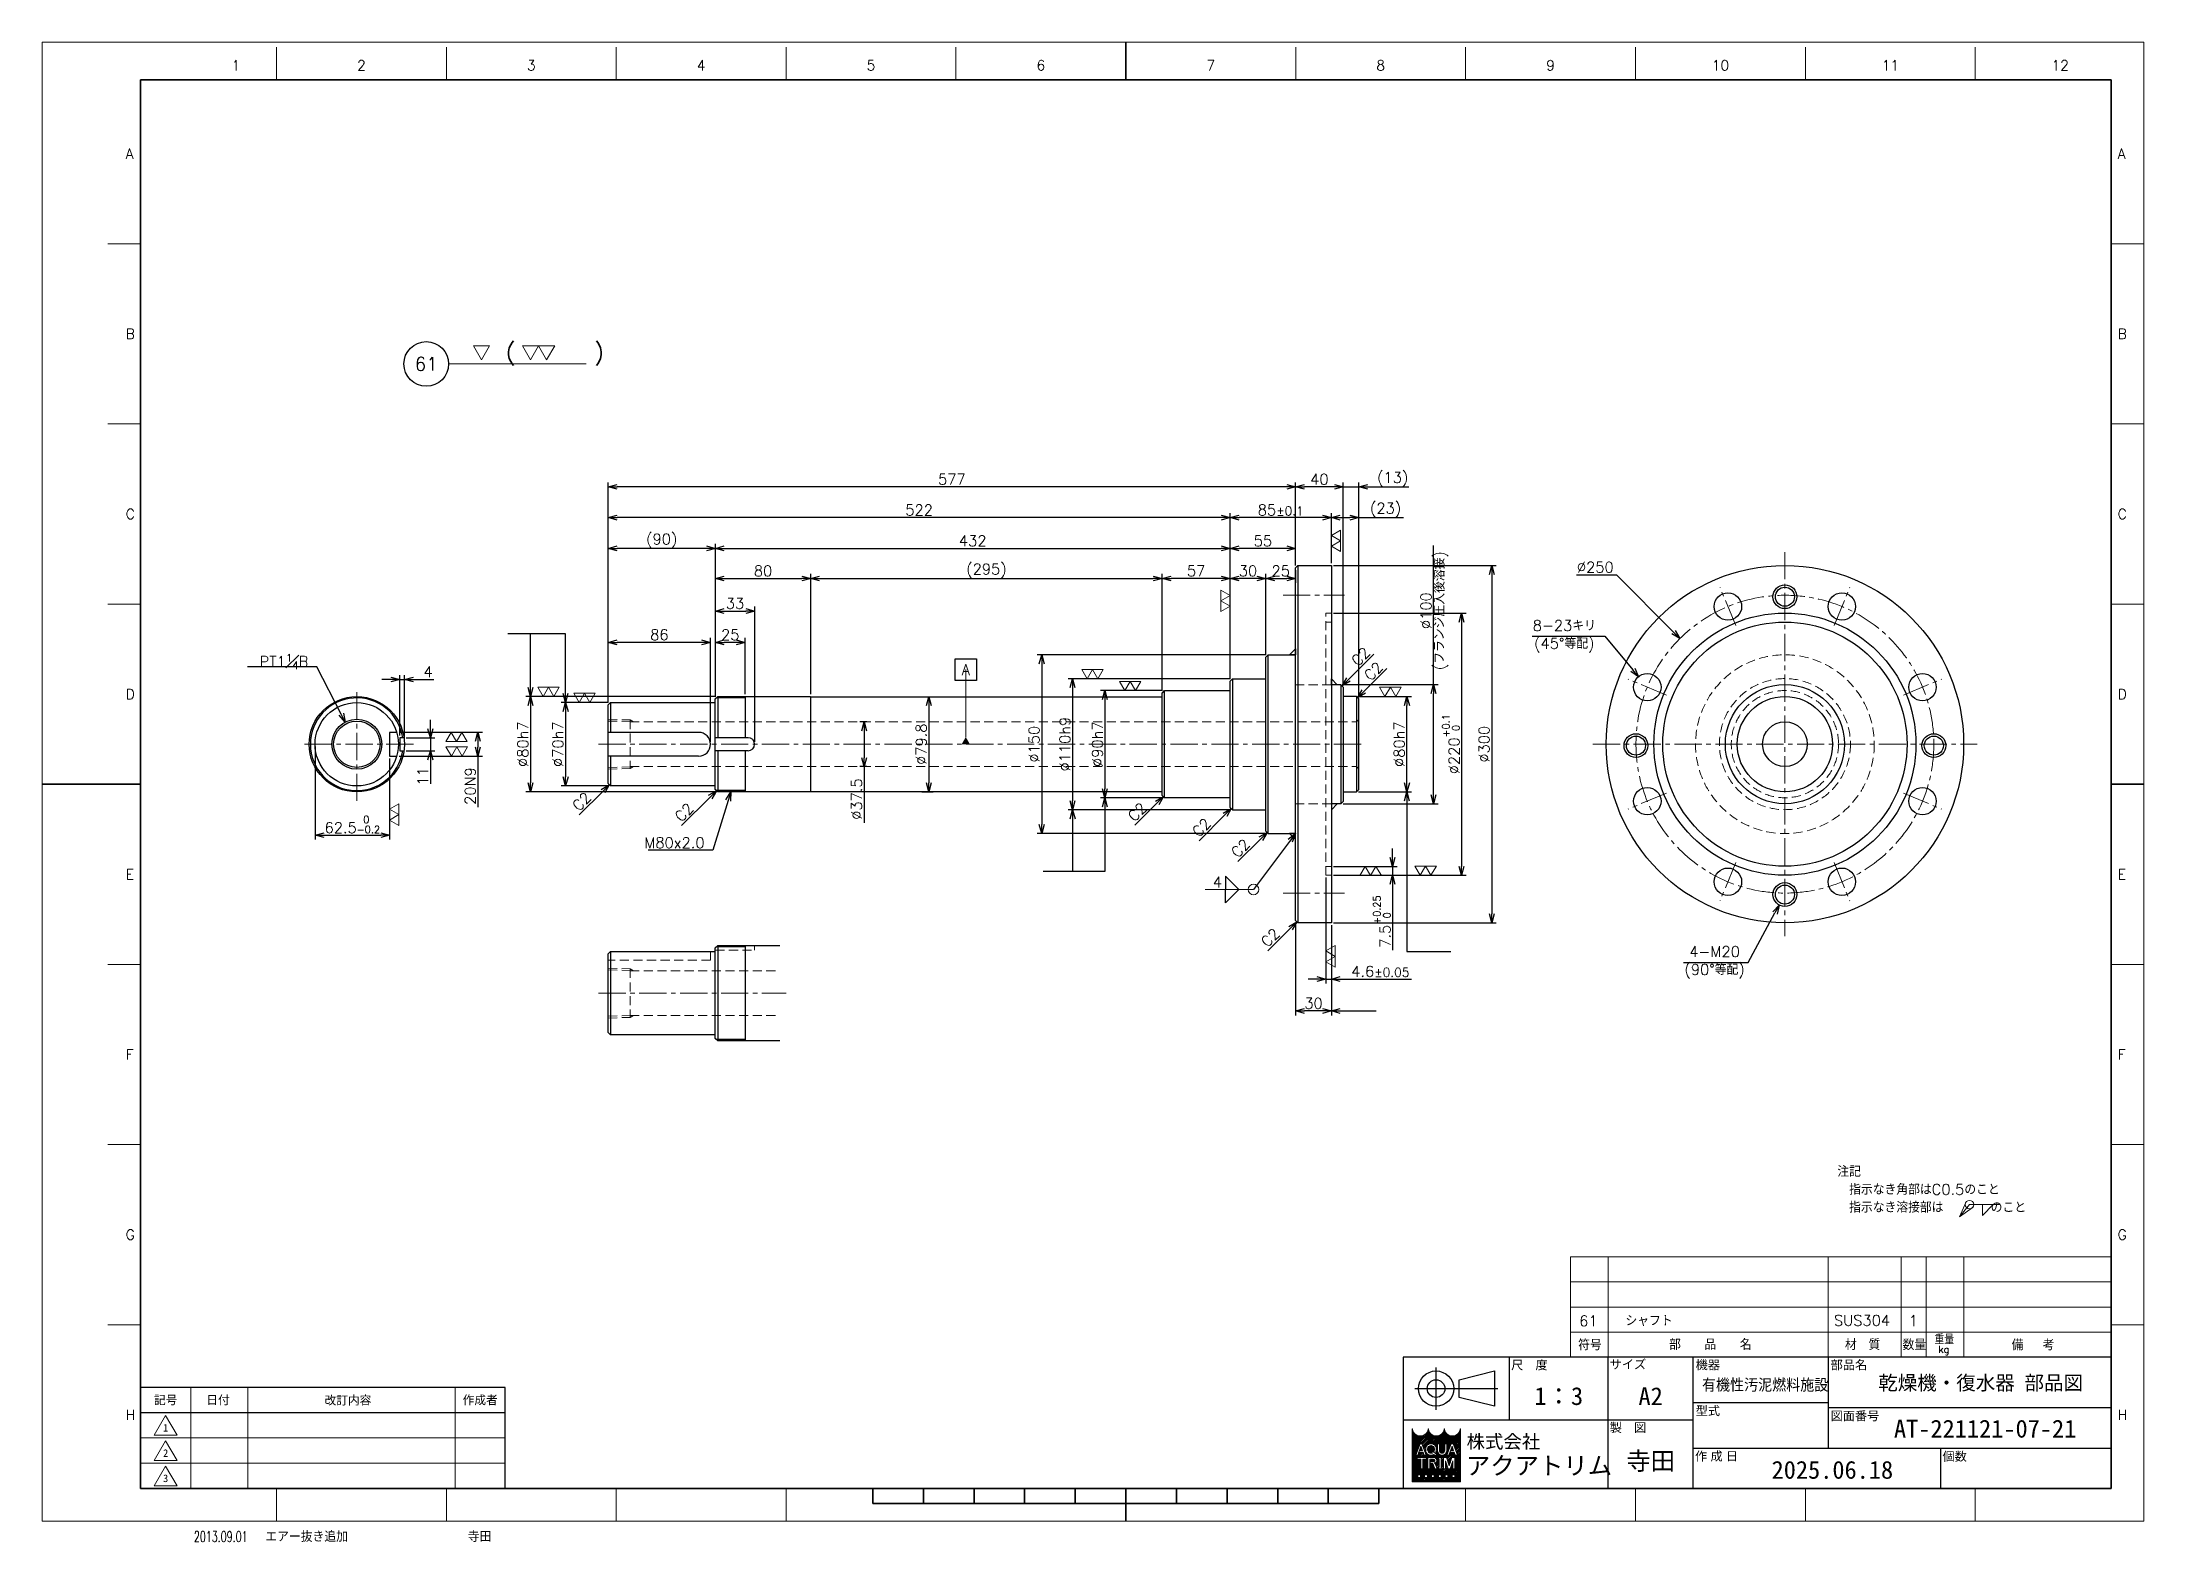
# Model space of a CAD drawing. Header units: millimetres. Extents: x 0 to 1764, y -17 to 1242.
import ezdxf
from ezdxf import colors
from ezdxf.entities.mleader import LeaderData, LeaderLine
from ezdxf.enums import TextEntityAlignment as Align
from ezdxf.math import Vec2, Vec3

# ---------------------------------------------------------------- set-up
doc = ezdxf.new("R2010")
doc.units = ezdxf.units.MM
doc.header["$LTSCALE"] = 1.2
doc.header["$PDMODE"] = 99
doc.header["$PDSIZE"] = 1
doc.linetypes.add('CENTER2', pattern=[28.575, 19.05, -3.175, 3.175, -3.175])
doc.linetypes.add('HIDDEN', pattern=[9.525, 6.35, -3.175])
for name, color, linetype, lineweight in [('04_HIDDEN', 2, 'HIDDEN', 13), ('05_CENTER', 4, 'CENTER2', 13), ('07_TEXT', 3, 'Continuous', 13), ('08_DIM', 3, 'Continuous', 13), ('90_FRAME', 5, 'Continuous', 35)]:
    doc.layers.add(name, color=color, linetype=linetype, lineweight=lineweight)
doc.layers.add('10_DRAFT', color=8, linetype='Continuous', lineweight=0, plot=False)
doc.layers.add('91_BLANK', color=5, linetype='Continuous', lineweight=0, plot=False)
doc.styles.add('KSS_TXT', font='txt.shx', dxfattribs={"bigfont": 'extfont2.shx'})
doc.styles.add('KSS_TXT_S', font='txt.shx', dxfattribs={"height": 2, "bigfont": 'extfont2.shx'})
doc.styles.add('MS_G', font='MS Gothic.ttf')
doc.styles.get("Standard").update_dxf_attribs({"font": 'txt.shx', "bigfont": 'extfont2.shx'})
doc.styles.add('表題用', font='MS PGothic.ttf')
doc.dimstyles.new('KSS_DIM', dxfattribs={"dimscale": 3, "dimtxt": 3, "dimasz": 2.5, "dimexe": 1.25, "dimexo": 0.625, "dimtad": 1, "dimdsep": 46, "dimtxsty": 'KSS_TXT', "dimblk": 'OPEN30', "dimcen": 0, "dimazin": 2, "dimtfac": 0.75, "dimtmove": 0, "dimatfit": 3, "dimldrblk": 'OPEN30', "dimfxl": 1.25, "dimtolj": 1, "dimarcsym": 0})
doc.dimstyles.new('KSS_DIM$3', dxfattribs={"dimscale": 3, "dimtxt": 3, "dimasz": 2.5, "dimexe": 1.25, "dimexo": 0.625, "dimtad": 1, "dimtih": 1, "dimtoh": 1, "dimdsep": 46, "dimtxsty": 'KSS_TXT', "dimblk": 'OPEN30', "dimcen": 0, "dimazin": 2, "dimtfac": 0.75, "dimtofl": 0, "dimtmove": 0, "dimatfit": 3, "dimldrblk": 'OPEN30', "dimfxl": 1.25, "dimtolj": 1, "dimarcsym": 0})

msp = doc.modelspace()

# ---------------------------------------------------------------- texts
at = {"layer": '07_TEXT'}
for s, height, style, p in [('(     )', 13.5, 'KSS_TXT', (389.287, 974.633)), ('4', 9, 'KSS_TXT_S', (982.664, 532.004))]:
    msp.add_text(s, height=height, dxfattribs=dict(at, style=style)).set_placement(p)
at = {"layer": '07_TEXT', "ltscale": 2, "insert": (1506.725, 298.04), "char_height": 9, "attachment_point": 1}
msp.add_mtext_dynamic_manual_height_columns('注記\\P\u3000指示なき角部はC0.5のこと\\P\u3000指示なき溶接部は\u3000\u3000\u3000\u3000のこと', width=181.84158, gutter_width=15, heights=[0], dxfattribs=at)
at = {"layer": '90_FRAME', "color": 0, "lineweight": 13, "style": 'KSS_TXT'}
for s, p in [('1', (162.682, 1215.249)), ('2', (268.044, 1215.249)), ('3', (410.612, 1215.249)), ('4', (553.18, 1215.249)), ('5', (695.748, 1215.249)), ('6', (838.316, 1215.249)), ('7', (980.884, 1215.249)), ('8', (1123.453, 1215.249)), ('9', (1266.021, 1215.249)), ('10', (1408.589, 1215.249)), ('11', (1551.157, 1215.249)), ('12', (1693.725, 1215.249))]:
    msp.add_text(s, height=8.52, dxfattribs=at).set_placement(p, align=Align.BOTTOM_CENTER)
for s, p in [('A', (70.199, 1147.902)), ('A', (1741.947, 1147.902)), ('B', (70.199, 996.678)), ('B', (1741.947, 996.678)), ('C', (70.199, 845.454)), ('C', (1741.947, 845.454)), ('D', (70.199, 694.23)), ('D', (1741.947, 694.23)), ('E', (70.199, 543.006)), ('E', (1741.947, 543.006)), ('F', (70.199, 391.782)), ('F', (1741.947, 391.782)), ('G', (70.199, 240.558)), ('G', (1741.947, 240.558)), ('H', (70.199, 89.334)), ('H', (1741.947, 89.334))]:
    msp.add_text(s, height=8.52, dxfattribs=at).set_placement(p, align=Align.MIDDLE_LEFT)
at = {"layer": '90_FRAME', "color": 3, "lineweight": 13}
for s, p in [('61', (1297.772, 168.167)), ('1', (1570.491, 168.318))]:
    msp.add_text(s, height=9, dxfattribs=at).set_placement(p, align=Align.MIDDLE_CENTER)
for s, height, p in [('シャフト', 9, (1328.925, 163.898)), ('SUS304', 9, (1503.9, 164.018)), ('符号', 9, (1289.209, 143.519)), ('部\u3000\u3000品\u3000\u3000名', 9, (1365.505, 143.846)), ('材\u3000質', 9, (1513.071, 143.738)), ('数量', 9, (1561.501, 143.67)), ('重量', 7.5, (1588.258, 148.578)), ('kg', 6, (1591.573, 141.24)), ('備  考', 9, (1653.04, 143.519)), ('エアー抜き追加', 9, (187.405, -17.392)), ('寺田', 9, (357.315, -17.392))]:
    msp.add_text(s, height=height, dxfattribs=at).set_placement(p)
at = {"layer": '90_FRAME', "color": 0, "style": '表題用'}
for s, p in [('尺\u3000度', (1232.904, 131.157)), ('サイズ', (1315.64, 131.716)), ('機器', (1387.819, 131.281)), ('部品名', (1501.105, 131.281)), ('型式', (1387.819, 92.72)), ('図面番号', (1501.105, 88.477)), ('製\u3000図', (1315.64, 78.681)), ('作 成 日', (1387.301, 54.624)), ('個数', (1594.969, 54.417))]:
    msp.add_text(s, height=7.5, dxfattribs=at).set_placement(p, align=Align.MIDDLE_LEFT)
at = {"layer": '90_FRAME', "color": 0, "style": 'MS_G'}
msp.add_text('乾燥機・復水器 部品図', height=12, dxfattribs=at).set_placement((1626.988, 110.167), align=Align.CENTER)
at = {"layer": '90_FRAME', "color": 0, "style": '表題用'}
for s, p in [('記号', (103.742, 101.735)), ('日付', (147.711, 101.735)), ('作成者', (367.742, 101.735))]:
    msp.add_text(s, height=7.2, dxfattribs=at).set_placement(p, align=Align.MIDDLE_CENTER)
at = {"layer": '90_FRAME', "color": 0}
for s, height, style, p in [('改訂内容', 7.2, '表題用', (256.742, 101.735)), ('A2', 15, 'MS_G', (1350.037, 104.918))]:
    msp.add_text(s, height=height, dxfattribs=dict(at, style=style)).set_placement(p, align=Align.MIDDLE)
at = {"layer": '90_FRAME', "color": 0, "style": 'MS_G', "width": 0.9}
msp.add_text('有機性汚泥燃料施設', height=9.6, dxfattribs=at).set_placement((1393.103, 109.737))
at = {"layer": '90_FRAME', "color": 0, "lineweight": 13, "style": 'MS_G'}
for s, p in [('1', (103.742, 78.4)), ('2', (103.742, 57.185)), ('3', (103.742, 35.971))]:
    msp.add_text(s, height=6.364, dxfattribs=at).set_placement(p, align=Align.MIDDLE)
at = {"layer": '90_FRAME', "color": 4, "style": 'MS_G'}
msp.add_text('株式会社', height=11.3412, dxfattribs=at).set_placement((1226.509, 66.858), align=Align.MIDDLE_CENTER)
at = {"layer": '90_FRAME', "color": 0, "style": 'MS_G'}
for s, p in [('AT-221121-07-21', (1554.25, 70.159)), ('2025.06.18', (1451.534, 35.633))]:
    msp.add_text(s, height=15, dxfattribs=at).set_placement(p)
at = {"layer": '90_FRAME', "color": 4, "style": 'MS_G'}
msp.add_text('アクアトリム', height=15, dxfattribs=at).set_placement((1194.945, 39.159))
at = {"layer": '90_FRAME', "color": 3, "lineweight": 13, "width": 0.65}
msp.add_text('2013.09.01', height=9, dxfattribs=at).set_placement((127.43, -17.392))
at = {"layer": '90_FRAME', "color": 0, "style": 'MS_G'}
for tag, p in [('1：3', (1272.927, 104.918)), ('寺田', (1350.037, 50.821))]:
    msp.add_attdef(tag, text='', height=15, dxfattribs=at).set_placement(p, align=Align.MIDDLE)

# ---------------------------------------------------------------- blocks, each defined once
blk = doc.blocks.new('AM_BALLOON1')
at = {"transparency": 16777216}
blk.add_circle((0, 0), 5, dxfattribs=at)
blk.add_attdef('B_NUMBER', text='', height=3, dxfattribs=at).set_placement((0, 0), align=Align.MIDDLE_CENTER)
blk = doc.blocks.new('_OPEN')
at = {"color": 0, "linetype": 'ByBlock'}
for p, q in [((-1, 0.17), (0, 0)), ((0, 0), (-1, -0.17)), ((0, 0), (-1, 0))]:
    blk.add_line(p, q, dxfattribs=at)
blk = doc.blocks.new('p1ba01')
for p, q in [((0, 0), (-1.5, 2.6)), ((-1.5, 2.6), (1.5, 2.6)), ((1.5, 2.6), (0, 0))]:
    blk.add_line(p, q)
blk = doc.blocks.new('p1ba02')
for p, q in [((-1.5, 2.6), (1.5, 2.6)), ((0, 0), (-1.5, 2.6)), ((1.5, 2.6), (0, 0)), ((3, 0), (1.5, 2.6)), ((1.5, 2.6), (4.5, 2.6)), ((4.5, 2.6), (3, 0))]:
    blk.add_line(p, q)
blk = doc.blocks.new('_Open30')
at = {"color": 0, "linetype": 'ByBlock', "lineweight": -2}
for p, q in [((-1, 0.27), (0, 0)), ((0, 0), (-1, -0.27)), ((0, 0), (-1, 0))]:
    blk.add_line(p, q, dxfattribs=at)
blk = doc.blocks.new('*D164')
at = {"layer": '08_DIM', "color": 0, "lineweight": -2, "transparency": 16777216}
for p, q in [((692.3, 670.9), (686.3, 670.9)), ((690, 663.4), (690, 640.9)), ((692.3, 633.4), (686.3, 633.4)), ((690, 633.4), (690, 586.2))]:
    blk.add_line(p, q, dxfattribs=at)
at = {"layer": 'Defpoints', "color": 0, "transparency": 16777216}
for p in [(694.2, 670.9), (690, 633.4), (694.2, 633.4)]:
    blk.add_point(p, dxfattribs=at)
at = {"layer": '08_DIM', "color": 0, "lineweight": -2, "transparency": 16777216, "xscale": 7.5, "yscale": 7.5, "zscale": 7.5}
for p, rotation in [((690, 670.9), 90), ((690, 633.4), 270)]:
    blk.add_blockref('_Open30', p, dxfattribs=dict(at, rotation=rotation))
at = {"layer": '08_DIM', "color": 0, "transparency": 16777216, "insert": (683.6, 606.1), "char_height": 9, "attachment_point": 5, "rotation": 90, "style": 'KSS_TXT'}
blk.add_mtext('\\A1;%%C37.5', dxfattribs=at)
blk = doc.blocks.new('*D165')
at = {"layer": '08_DIM', "color": 0, "lineweight": -2, "transparency": 16777216}
for p, q in [((738.4, 692.1), (748, 692.1)), ((744.2, 684.6), (744.2, 619.8)), ((738.4, 612.3), (748, 612.3))]:
    blk.add_line(p, q, dxfattribs=at)
at = {"layer": 'Defpoints', "color": 0, "transparency": 16777216}
for p in [(736.5, 692.1), (736.5, 612.3), (744.2, 612.3)]:
    blk.add_point(p, dxfattribs=at)
at = {"layer": '08_DIM', "color": 0, "lineweight": -2, "transparency": 16777216, "xscale": 7.5, "yscale": 7.5, "zscale": 7.5}
for p, rotation in [((744.2, 692.1), 90), ((744.2, 612.3), 270)]:
    blk.add_blockref('_Open30', p, dxfattribs=dict(at, rotation=rotation))
at = {"layer": '08_DIM', "color": 0, "transparency": 16777216, "insert": (737.9, 652.2), "char_height": 9, "attachment_point": 5, "rotation": 90, "style": 'KSS_TXT'}
blk.add_mtext('\\A1;%%C79.8', dxfattribs=at)
blk = doc.blocks.new('*D166')
at = {"layer": '08_DIM', "color": 0, "lineweight": -2, "transparency": 16777216}
for p, q in [((565.1, 692.1), (565.1, 741.5)), ((590.1, 694.1), (590.1, 741.5)), ((582.6, 737.7), (572.6, 737.7))]:
    blk.add_line(p, q, dxfattribs=at)
at = {"layer": 'Defpoints', "color": 0, "transparency": 16777216}
for p in [(565.1, 737.7), (565.1, 690.2), (590.1, 692.2)]:
    blk.add_point(p, dxfattribs=at)
at = {"layer": '08_DIM', "color": 0, "lineweight": -2, "transparency": 16777216, "xscale": 7.5, "yscale": 7.5, "zscale": 7.5, "rotation": 180}
blk.add_blockref('_Open30', (565.1, 737.7), dxfattribs=at)
at = {"layer": '08_DIM', "color": 0, "lineweight": -2, "transparency": 16777216, "xscale": 7.5, "yscale": 7.5, "zscale": 7.5}
blk.add_blockref('_Open30', (590.1, 737.7), dxfattribs=at)
at = {"layer": '08_DIM', "color": 0, "transparency": 16777216, "insert": (577.6, 744.1), "char_height": 9, "attachment_point": 5, "style": 'KSS_TXT'}
blk.add_mtext('\\A1;25', dxfattribs=at)
blk = doc.blocks.new('*D167')
at = {"layer": '08_DIM', "color": 0, "lineweight": -2, "transparency": 16777216}
for p, q in [((565.1, 692.1), (565.1, 767.8)), ((572.6, 764), (590.6, 764)), ((598.1, 654.1), (598.1, 767.8))]:
    blk.add_line(p, q, dxfattribs=at)
at = {"layer": 'Defpoints', "color": 0, "transparency": 16777216}
for p in [(598.1, 764), (565.1, 690.2), (598.1, 652.2)]:
    blk.add_point(p, dxfattribs=at)
at = {"layer": '08_DIM', "color": 0, "lineweight": -2, "transparency": 16777216, "xscale": 7.5, "yscale": 7.5, "zscale": 7.5, "rotation": 180}
blk.add_blockref('_Open30', (565.1, 764), dxfattribs=at)
at = {"layer": '08_DIM', "color": 0, "lineweight": -2, "transparency": 16777216, "xscale": 7.5, "yscale": 7.5, "zscale": 7.5}
blk.add_blockref('_Open30', (598.1, 764), dxfattribs=at)
at = {"layer": '08_DIM', "color": 0, "transparency": 16777216, "insert": (581.6, 770.4), "char_height": 9, "attachment_point": 5, "style": 'KSS_TXT'}
blk.add_mtext('\\A1;33', dxfattribs=at)
blk = doc.blocks.new('*D168')
at = {"layer": '08_DIM', "color": 0, "lineweight": -2, "transparency": 16777216}
for p, q in [((475.1, 687.1), (475.1, 741.5)), ((561.1, 654.1), (561.1, 741.5)), ((553.6, 737.7), (482.6, 737.7))]:
    blk.add_line(p, q, dxfattribs=at)
at = {"layer": 'Defpoints', "color": 0, "transparency": 16777216}
for p in [(475.1, 737.7), (475.1, 685.2), (561.1, 652.2)]:
    blk.add_point(p, dxfattribs=at)
at = {"layer": '08_DIM', "color": 0, "lineweight": -2, "transparency": 16777216, "xscale": 7.5, "yscale": 7.5, "zscale": 7.5, "rotation": 180}
blk.add_blockref('_Open30', (475.1, 737.7), dxfattribs=at)
at = {"layer": '08_DIM', "color": 0, "lineweight": -2, "transparency": 16777216, "xscale": 7.5, "yscale": 7.5, "zscale": 7.5}
blk.add_blockref('_Open30', (561.1, 737.7), dxfattribs=at)
at = {"layer": '08_DIM', "color": 0, "transparency": 16777216, "insert": (518.1, 744.1), "char_height": 9, "attachment_point": 5, "style": 'KSS_TXT'}
blk.add_mtext('\\A1;86', dxfattribs=at)
blk = doc.blocks.new('*D169')
at = {"layer": '08_DIM', "color": 0, "lineweight": -2, "transparency": 16777216}
for p, q in [((475.1, 687.1), (475.1, 820.3)), ((557.6, 816.6), (482.6, 816.6)), ((565.1, 692.1), (565.1, 820.3))]:
    blk.add_line(p, q, dxfattribs=at)
at = {"layer": 'Defpoints', "color": 0, "transparency": 16777216}
for p in [(475.1, 816.6), (565.1, 690.2), (475.1, 685.2)]:
    blk.add_point(p, dxfattribs=at)
at = {"layer": '08_DIM', "color": 0, "lineweight": -2, "transparency": 16777216, "xscale": 7.5, "yscale": 7.5, "zscale": 7.5, "rotation": 180}
blk.add_blockref('_Open30', (475.1, 816.6), dxfattribs=at)
at = {"layer": '08_DIM', "color": 0, "lineweight": -2, "transparency": 16777216, "xscale": 7.5, "yscale": 7.5, "zscale": 7.5}
blk.add_blockref('_Open30', (565.1, 816.6), dxfattribs=at)
at = {"layer": '08_DIM', "color": 0, "transparency": 16777216, "insert": (520.1, 822.9), "char_height": 9, "attachment_point": 5, "style": 'KSS_TXT'}
blk.add_mtext('\\A1;(90)', dxfattribs=at)
blk = doc.blocks.new('*D170')
at = {"layer": '08_DIM', "color": 0, "lineweight": -2, "transparency": 16777216}
for p, q in [((565.1, 692.1), (565.1, 795.1)), ((645.1, 694.1), (645.1, 795.1)), ((572.6, 791.3), (637.6, 791.3))]:
    blk.add_line(p, q, dxfattribs=at)
at = {"layer": 'Defpoints', "color": 0, "transparency": 16777216}
for p in [(645.1, 791.3), (565.1, 690.2), (645.1, 692.2)]:
    blk.add_point(p, dxfattribs=at)
at = {"layer": '08_DIM', "color": 0, "lineweight": -2, "transparency": 16777216, "xscale": 7.5, "yscale": 7.5, "zscale": 7.5, "rotation": 180}
blk.add_blockref('_Open30', (565.1, 791.3), dxfattribs=at)
at = {"layer": '08_DIM', "color": 0, "lineweight": -2, "transparency": 16777216, "xscale": 7.5, "yscale": 7.5, "zscale": 7.5}
blk.add_blockref('_Open30', (645.1, 791.3), dxfattribs=at)
at = {"layer": '08_DIM', "color": 0, "transparency": 16777216, "insert": (605.1, 797.7), "char_height": 9, "attachment_point": 5, "style": 'KSS_TXT'}
blk.add_mtext('\\A1;80', dxfattribs=at)
blk = doc.blocks.new('*D171')
at = {"layer": '08_DIM', "color": 0, "lineweight": -2, "transparency": 16777216}
for p, q in [((645.1, 694.1), (645.1, 795.1)), ((940.1, 697.1), (940.1, 795.1)), ((652.6, 791.3), (932.6, 791.3))]:
    blk.add_line(p, q, dxfattribs=at)
at = {"layer": 'Defpoints', "color": 0, "transparency": 16777216}
for p in [(940.1, 791.3), (645.1, 692.2), (940.1, 695.2)]:
    blk.add_point(p, dxfattribs=at)
at = {"layer": '08_DIM', "color": 0, "lineweight": -2, "transparency": 16777216, "xscale": 7.5, "yscale": 7.5, "zscale": 7.5, "rotation": 180}
blk.add_blockref('_Open30', (645.1, 791.3), dxfattribs=at)
at = {"layer": '08_DIM', "color": 0, "lineweight": -2, "transparency": 16777216, "xscale": 7.5, "yscale": 7.5, "zscale": 7.5}
blk.add_blockref('_Open30', (940.1, 791.3), dxfattribs=at)
at = {"layer": '08_DIM', "color": 0, "transparency": 16777216, "insert": (792.6, 797.7), "char_height": 9, "attachment_point": 5, "style": 'KSS_TXT'}
blk.add_mtext('\\A1;(295)', dxfattribs=at)
blk = doc.blocks.new('*D172')
at = {"layer": '08_DIM', "color": 0, "lineweight": -2, "transparency": 16777216}
for p, q in [((565.1, 692.1), (565.1, 820.3)), ((572.6, 816.6), (989.6, 816.6)), ((997.1, 707.1), (997.1, 820.3))]:
    blk.add_line(p, q, dxfattribs=at)
at = {"layer": 'Defpoints', "color": 0, "transparency": 16777216}
for p in [(997.1, 816.6), (565.1, 690.2), (997.1, 705.2)]:
    blk.add_point(p, dxfattribs=at)
at = {"layer": '08_DIM', "color": 0, "lineweight": -2, "transparency": 16777216, "xscale": 7.5, "yscale": 7.5, "zscale": 7.5, "rotation": 180}
blk.add_blockref('_Open30', (565.1, 816.6), dxfattribs=at)
at = {"layer": '08_DIM', "color": 0, "lineweight": -2, "transparency": 16777216, "xscale": 7.5, "yscale": 7.5, "zscale": 7.5}
blk.add_blockref('_Open30', (997.1, 816.6), dxfattribs=at)
at = {"layer": '08_DIM', "color": 0, "transparency": 16777216, "insert": (781.1, 822.9), "char_height": 9, "attachment_point": 5, "style": 'KSS_TXT'}
blk.add_mtext('\\A1;432', dxfattribs=at)
blk = doc.blocks.new('*D173')
at = {"layer": '08_DIM', "color": 0, "lineweight": -2, "transparency": 16777216}
for p, q in [((1052.1, 802.1), (1052.1, 871.9)), ((1084.6, 868.2), (1059.6, 868.2)), ((1092.1, 702.1), (1092.1, 871.9))]:
    blk.add_line(p, q, dxfattribs=at)
at = {"layer": 'Defpoints', "color": 0, "transparency": 16777216}
for p in [(1052.1, 868.2), (1052.1, 800.2), (1092.1, 700.2)]:
    blk.add_point(p, dxfattribs=at)
at = {"layer": '08_DIM', "color": 0, "lineweight": -2, "transparency": 16777216, "xscale": 7.5, "yscale": 7.5, "zscale": 7.5, "rotation": 180}
blk.add_blockref('_Open30', (1052.1, 868.2), dxfattribs=at)
at = {"layer": '08_DIM', "color": 0, "lineweight": -2, "transparency": 16777216, "xscale": 7.5, "yscale": 7.5, "zscale": 7.5}
blk.add_blockref('_Open30', (1092.1, 868.2), dxfattribs=at)
at = {"layer": '08_DIM', "color": 0, "transparency": 16777216, "insert": (1072.1, 874.6), "char_height": 9, "attachment_point": 5, "style": 'KSS_TXT'}
blk.add_mtext('\\A1;40', dxfattribs=at)
blk = doc.blocks.new('*D174')
at = {"layer": '08_DIM', "color": 0, "lineweight": -2, "transparency": 16777216}
for p, q in [((1084.6, 868.2), (1077.1, 868.2)), ((1092.1, 702.1), (1092.1, 871.9)), ((1092.1, 868.2), (1105.1, 868.2)), ((1105.1, 692.1), (1105.1, 871.9)), ((1112.6, 868.2), (1147.1, 868.2))]:
    blk.add_line(p, q, dxfattribs=at)
at = {"layer": 'Defpoints', "color": 0, "transparency": 16777216}
for p in [(1105.1, 868.2), (1092.1, 700.2), (1105.1, 690.2)]:
    blk.add_point(p, dxfattribs=at)
at = {"layer": '08_DIM', "color": 0, "lineweight": -2, "transparency": 16777216, "xscale": 7.5, "yscale": 7.5, "zscale": 7.5}
blk.add_blockref('_Open30', (1092.1, 868.2), dxfattribs=at)
at = {"layer": '08_DIM', "color": 0, "lineweight": -2, "transparency": 16777216, "xscale": 7.5, "yscale": 7.5, "zscale": 7.5, "rotation": 180}
blk.add_blockref('_Open30', (1105.1, 868.2), dxfattribs=at)
at = {"layer": '08_DIM', "color": 0, "transparency": 16777216, "insert": (1133.6, 874.6), "char_height": 9, "attachment_point": 5, "style": 'KSS_TXT'}
blk.add_mtext('\\A1;(13)', dxfattribs=at)
blk = doc.blocks.new('*D175')
at = {"layer": '08_DIM', "color": 0, "lineweight": -2, "transparency": 16777216}
for p, q in [((475.1, 687.1), (475.1, 871.9)), ((1044.6, 868.2), (482.6, 868.2)), ((1052.1, 802.1), (1052.1, 871.9))]:
    blk.add_line(p, q, dxfattribs=at)
at = {"layer": 'Defpoints', "color": 0, "transparency": 16777216}
for p in [(475.1, 868.2), (1052.1, 800.2), (475.1, 685.2)]:
    blk.add_point(p, dxfattribs=at)
at = {"layer": '08_DIM', "color": 0, "lineweight": -2, "transparency": 16777216, "xscale": 7.5, "yscale": 7.5, "zscale": 7.5, "rotation": 180}
blk.add_blockref('_Open30', (475.1, 868.2), dxfattribs=at)
at = {"layer": '08_DIM', "color": 0, "lineweight": -2, "transparency": 16777216, "xscale": 7.5, "yscale": 7.5, "zscale": 7.5}
blk.add_blockref('_Open30', (1052.1, 868.2), dxfattribs=at)
at = {"layer": '08_DIM', "color": 0, "transparency": 16777216, "insert": (763.6, 874.6), "char_height": 9, "attachment_point": 5, "style": 'KSS_TXT'}
blk.add_mtext('\\A1;577', dxfattribs=at)
blk = doc.blocks.new('*D176')
at = {"layer": '08_DIM', "color": 0, "lineweight": -2, "transparency": 16777216}
for p, q in [((1027.1, 727.1), (1027.1, 795.1)), ((1052.1, 798.3), (1052.1, 787.6)), ((1034.6, 791.3), (1044.6, 791.3))]:
    blk.add_line(p, q, dxfattribs=at)
at = {"layer": 'Defpoints', "color": 0, "transparency": 16777216}
for p in [(1052.1, 800.2), (1052.1, 791.3), (1027.1, 725.2)]:
    blk.add_point(p, dxfattribs=at)
at = {"layer": '08_DIM', "color": 0, "lineweight": -2, "transparency": 16777216, "xscale": 7.5, "yscale": 7.5, "zscale": 7.5, "rotation": 180}
blk.add_blockref('_Open30', (1027.1, 791.3), dxfattribs=at)
at = {"layer": '08_DIM', "color": 0, "lineweight": -2, "transparency": 16777216, "xscale": 7.5, "yscale": 7.5, "zscale": 7.5}
blk.add_blockref('_Open30', (1052.1, 791.3), dxfattribs=at)
at = {"layer": '08_DIM', "color": 0, "transparency": 16777216, "insert": (1039.6, 797.7), "char_height": 9, "attachment_point": 5, "style": 'KSS_TXT'}
blk.add_mtext('\\A1;25', dxfattribs=at)
blk = doc.blocks.new('*D177')
at = {"layer": '08_DIM', "color": 0, "lineweight": -2, "transparency": 16777216}
for p, q in [((997.1, 707.1), (997.1, 846.2)), ((1074.6, 842.4), (1004.6, 842.4)), ((1082.1, 804.1), (1082.1, 846.2))]:
    blk.add_line(p, q, dxfattribs=at)
at = {"layer": 'Defpoints', "color": 0, "transparency": 16777216}
for p in [(997.1, 842.4), (1082.1, 802.2), (997.1, 705.2)]:
    blk.add_point(p, dxfattribs=at)
at = {"layer": '08_DIM', "color": 0, "lineweight": -2, "transparency": 16777216, "xscale": 7.5, "yscale": 7.5, "zscale": 7.5, "rotation": 180}
blk.add_blockref('_Open30', (997.1, 842.4), dxfattribs=at)
at = {"layer": '08_DIM', "color": 0, "lineweight": -2, "transparency": 16777216, "xscale": 7.5, "yscale": 7.5, "zscale": 7.5}
blk.add_blockref('_Open30', (1082.1, 842.4), dxfattribs=at)
at = {"layer": '08_DIM', "color": 0, "transparency": 16777216, "insert": (1039.6, 848.8), "char_height": 9, "attachment_point": 5, "style": 'KSS_TXT'}
blk.add_mtext('85{\\H7.500000;%%p0.1}', dxfattribs=at)
blk = doc.blocks.new('*D178')
at = {"layer": '08_DIM', "color": 0, "lineweight": -2, "transparency": 16777216}
for p, q in [((940.1, 697.1), (940.1, 795.1)), ((997.1, 707.1), (997.1, 795.1)), ((989.6, 791.3), (947.6, 791.3))]:
    blk.add_line(p, q, dxfattribs=at)
at = {"layer": 'Defpoints', "color": 0, "transparency": 16777216}
for p in [(940.1, 791.3), (940.1, 695.2), (997.1, 705.2)]:
    blk.add_point(p, dxfattribs=at)
at = {"layer": '08_DIM', "color": 0, "lineweight": -2, "transparency": 16777216, "xscale": 7.5, "yscale": 7.5, "zscale": 7.5, "rotation": 180}
blk.add_blockref('_Open30', (940.1, 791.3), dxfattribs=at)
at = {"layer": '08_DIM', "color": 0, "lineweight": -2, "transparency": 16777216, "xscale": 7.5, "yscale": 7.5, "zscale": 7.5}
blk.add_blockref('_Open30', (997.1, 791.3), dxfattribs=at)
at = {"layer": '08_DIM', "color": 0, "transparency": 16777216, "insert": (968.6, 797.7), "char_height": 9, "attachment_point": 5, "style": 'KSS_TXT'}
blk.add_mtext('\\A1;57', dxfattribs=at)
blk = doc.blocks.new('*D179')
at = {"layer": '08_DIM', "color": 0, "lineweight": -2, "transparency": 16777216}
for p, q in [((475.1, 687.1), (475.1, 846.2)), ((989.6, 842.4), (482.6, 842.4)), ((997.1, 707.1), (997.1, 846.2))]:
    blk.add_line(p, q, dxfattribs=at)
at = {"layer": 'Defpoints', "color": 0, "transparency": 16777216}
for p in [(475.1, 842.4), (997.1, 705.2), (475.1, 685.2)]:
    blk.add_point(p, dxfattribs=at)
at = {"layer": '08_DIM', "color": 0, "lineweight": -2, "transparency": 16777216, "xscale": 7.5, "yscale": 7.5, "zscale": 7.5, "rotation": 180}
blk.add_blockref('_Open30', (475.1, 842.4), dxfattribs=at)
at = {"layer": '08_DIM', "color": 0, "lineweight": -2, "transparency": 16777216, "xscale": 7.5, "yscale": 7.5, "zscale": 7.5}
blk.add_blockref('_Open30', (997.1, 842.4), dxfattribs=at)
at = {"layer": '08_DIM', "color": 0, "transparency": 16777216, "insert": (736.1, 848.8), "char_height": 9, "attachment_point": 5, "style": 'KSS_TXT'}
blk.add_mtext('\\A1;522', dxfattribs=at)
blk = doc.blocks.new('*D180')
at = {"layer": '08_DIM', "color": 0, "lineweight": -2, "transparency": 16777216}
for p, q in [((475.2, 687.2), (435.6, 687.2)), ((439.4, 679.7), (439.4, 624.7)), ((475.2, 617.2), (435.6, 617.2))]:
    blk.add_line(p, q, dxfattribs=at)
at = {"layer": 'Defpoints', "color": 0, "transparency": 16777216}
for p in [(477.1, 687.2), (439.4, 617.2), (477.1, 617.2)]:
    blk.add_point(p, dxfattribs=at)
at = {"layer": '08_DIM', "color": 0, "lineweight": -2, "transparency": 16777216, "xscale": 7.5, "yscale": 7.5, "zscale": 7.5}
for p, rotation in [((439.4, 687.2), 90), ((439.4, 617.2), 270)]:
    blk.add_blockref('_Open30', p, dxfattribs=dict(at, rotation=rotation))
at = {"layer": '08_DIM', "color": 0, "transparency": 16777216, "insert": (433, 652.2), "char_height": 9, "attachment_point": 5, "rotation": 90, "style": 'KSS_TXT'}
blk.add_mtext('\\A1;%%C70h7', dxfattribs=at)
blk = doc.blocks.new('*D181')
at = {"layer": '08_DIM', "color": 0, "lineweight": -2, "transparency": 16777216}
for p, q in [((565.2, 692.2), (406.1, 692.2)), ((409.9, 684.7), (409.9, 619.7)), ((565.2, 612.2), (406.1, 612.2))]:
    blk.add_line(p, q, dxfattribs=at)
at = {"layer": 'Defpoints', "color": 0, "transparency": 16777216}
for p in [(567.1, 692.2), (409.9, 612.2), (567.1, 612.2)]:
    blk.add_point(p, dxfattribs=at)
at = {"layer": '08_DIM', "color": 0, "lineweight": -2, "transparency": 16777216, "xscale": 7.5, "yscale": 7.5, "zscale": 7.5}
for p, rotation in [((409.9, 692.2), 90), ((409.9, 612.2), 270)]:
    blk.add_blockref('_Open30', p, dxfattribs=dict(at, rotation=rotation))
at = {"layer": '08_DIM', "color": 0, "transparency": 16777216, "insert": (403.5, 652.2), "char_height": 9, "attachment_point": 5, "rotation": 90, "style": 'KSS_TXT'}
blk.add_mtext('\\A1;%%C80h7', dxfattribs=at)
blk = doc.blocks.new('*D182')
at = {"layer": '08_DIM', "color": 0, "lineweight": -2, "transparency": 16777216}
for p, q in [((325.9, 665.2), (325.9, 672.7)), ((305.7, 657.7), (329.7, 657.7)), ((325.9, 657.7), (325.9, 646.7)), ((305.7, 646.7), (329.7, 646.7)), ((325.9, 639.2), (325.9, 618.9))]:
    blk.add_line(p, q, dxfattribs=at)
at = {"layer": 'Defpoints', "color": 0, "transparency": 16777216}
for p in [(303.8, 657.7), (303.8, 646.7), (325.9, 646.7)]:
    blk.add_point(p, dxfattribs=at)
at = {"layer": '08_DIM', "color": 0, "lineweight": -2, "transparency": 16777216, "xscale": 7.5, "yscale": 7.5, "zscale": 7.5}
for p, rotation in [((325.9, 657.7), 270), ((325.9, 646.7), 90)]:
    blk.add_blockref('_Open30', p, dxfattribs=dict(at, rotation=rotation))
at = {"layer": '08_DIM', "color": 0, "transparency": 16777216, "insert": (319.5, 625.3), "char_height": 9, "attachment_point": 5, "rotation": 90, "style": 'KSS_TXT'}
blk.add_mtext('\\A1;11', dxfattribs=at)
blk = doc.blocks.new('*D183')
at = {"layer": '08_DIM', "color": 0, "lineweight": -2, "transparency": 16777216}
for p, q in [((299.6, 662.2), (369.6, 662.2)), ((365.8, 654.7), (365.8, 649.7)), ((299.6, 642.2), (369.6, 642.2)), ((365.8, 642.2), (365.8, 599.4))]:
    blk.add_line(p, q, dxfattribs=at)
at = {"layer": 'Defpoints', "color": 0, "transparency": 16777216}
for p in [(297.7, 662.2), (297.7, 642.2), (365.8, 642.2)]:
    blk.add_point(p, dxfattribs=at)
at = {"layer": '08_DIM', "color": 0, "lineweight": -2, "transparency": 16777216, "xscale": 7.5, "yscale": 7.5, "zscale": 7.5}
for p, rotation in [((365.8, 662.2), 90), ((365.8, 642.2), 270)]:
    blk.add_blockref('_Open30', p, dxfattribs=dict(at, rotation=rotation))
at = {"layer": '08_DIM', "color": 0, "transparency": 16777216, "insert": (359.4, 617.1), "char_height": 9, "attachment_point": 5, "rotation": 90, "style": 'KSS_TXT'}
blk.add_mtext('\\A1;20N9', dxfattribs=at)
blk = doc.blocks.new('*D184')
at = {"layer": '08_DIM', "color": 0, "lineweight": -2, "transparency": 16777216}
for p, q in [((292.7, 706.6), (285.2, 706.6)), ((300.2, 659.6), (300.2, 710.3)), ((300.2, 706.6), (304.2, 706.6)), ((304.2, 654.1), (304.2, 710.3)), ((311.7, 706.6), (328.9, 706.6))]:
    blk.add_line(p, q, dxfattribs=at)
at = {"layer": 'Defpoints', "color": 0, "transparency": 16777216}
for p in [(304.2, 706.6), (300.2, 657.7), (304.2, 652.2)]:
    blk.add_point(p, dxfattribs=at)
at = {"layer": '08_DIM', "color": 0, "lineweight": -2, "transparency": 16777216, "xscale": 7.5, "yscale": 7.5, "zscale": 7.5}
blk.add_blockref('_Open30', (300.2, 706.6), dxfattribs=at)
at = {"layer": '08_DIM', "color": 0, "lineweight": -2, "transparency": 16777216, "xscale": 7.5, "yscale": 7.5, "zscale": 7.5, "rotation": 180}
blk.add_blockref('_Open30', (304.2, 706.6), dxfattribs=at)
at = {"layer": '08_DIM', "color": 0, "transparency": 16777216, "insert": (324, 713), "char_height": 9, "attachment_point": 5, "style": 'KSS_TXT'}
blk.add_mtext('\\A1;4', dxfattribs=at)
blk = doc.blocks.new('*D185')
at = {"layer": '08_DIM', "color": 0, "lineweight": -2, "transparency": 16777216}
for p, q in [((229.2, 650.3), (229.2, 572.1)), ((291.7, 640.3), (291.7, 572.1)), ((236.7, 575.9), (284.2, 575.9))]:
    blk.add_line(p, q, dxfattribs=at)
at = {"layer": 'Defpoints', "color": 0, "transparency": 16777216}
for p in [(229.2, 652.2), (291.7, 642.2), (291.7, 575.9)]:
    blk.add_point(p, dxfattribs=at)
at = {"layer": '08_DIM', "color": 0, "lineweight": -2, "transparency": 16777216, "xscale": 7.5, "yscale": 7.5, "zscale": 7.5, "rotation": 180}
blk.add_blockref('_Open30', (229.2, 575.9), dxfattribs=at)
at = {"layer": '08_DIM', "color": 0, "lineweight": -2, "transparency": 16777216, "xscale": 7.5, "yscale": 7.5, "zscale": 7.5}
blk.add_blockref('_Open30', (291.7, 575.9), dxfattribs=at)
at = {"layer": '08_DIM', "color": 0, "transparency": 16777216, "insert": (260.4, 584.8), "char_height": 9, "attachment_point": 5, "style": 'KSS_TXT'}
blk.add_mtext('62.5{\\H6.000000;\\S 0^ -0.2;}', dxfattribs=at)
blk = doc.blocks.new('*D186')
at = {"layer": '08_DIM', "color": 0, "lineweight": -2, "transparency": 16777216}
for p, q in [((1104.9, 692.2), (1149.2, 692.2)), ((1145.5, 619.7), (1145.5, 684.7)), ((1104.9, 612.2), (1149.2, 612.2))]:
    blk.add_line(p, q, dxfattribs=at)
at = {"layer": 'Defpoints', "color": 0, "transparency": 16777216}
for p in [(1103.1, 692.2), (1145.5, 692.2), (1103.1, 612.2)]:
    blk.add_point(p, dxfattribs=at)
at = {"layer": '08_DIM', "color": 0, "lineweight": -2, "transparency": 16777216, "xscale": 7.5, "yscale": 7.5, "zscale": 7.5}
for p, rotation in [((1145.5, 692.2), 90), ((1145.5, 612.2), 270)]:
    blk.add_blockref('_Open30', p, dxfattribs=dict(at, rotation=rotation))
at = {"layer": '08_DIM', "color": 0, "transparency": 16777216, "insert": (1139.1, 652.2), "char_height": 9, "attachment_point": 5, "rotation": 90, "style": 'KSS_TXT'}
blk.add_mtext('\\A1;%%C80h7', dxfattribs=at)
blk = doc.blocks.new('*D187')
at = {"layer": '08_DIM', "color": 0, "lineweight": -2, "transparency": 16777216}
for p, q in [((1167.8, 702.2), (1167.8, 818.9)), ((1091.9, 702.2), (1171.6, 702.2)), ((1167.8, 609.7), (1167.8, 694.7)), ((1091.9, 602.2), (1171.6, 602.2))]:
    blk.add_line(p, q, dxfattribs=at)
at = {"layer": 'Defpoints', "color": 0, "transparency": 16777216}
for p in [(1090.1, 702.2), (1167.8, 702.2), (1090.1, 602.2)]:
    blk.add_point(p, dxfattribs=at)
at = {"layer": '08_DIM', "color": 0, "lineweight": -2, "transparency": 16777216, "xscale": 7.5, "yscale": 7.5, "zscale": 7.5}
for p, rotation in [((1167.8, 702.2), 90), ((1167.8, 602.2), 270)]:
    blk.add_blockref('_Open30', p, dxfattribs=dict(at, rotation=rotation))
at = {"layer": '08_DIM', "color": 0, "transparency": 16777216, "char_height": 9, "attachment_point": 5, "rotation": 90, "style": 'KSS_TXT'}
for s, insert in [('\\A1;(フランジ圧入後溶接)', (1174.2, 764.3)), ('\\A1;%%C100', (1161.5, 764.3))]:
    blk.add_mtext(s, dxfattribs=dict(at, insert=insert))
blk = doc.blocks.new('*D188')
at = {"layer": '08_DIM', "color": 0, "lineweight": -2, "transparency": 16777216}
for p, q in [((1133.4, 557.2), (1133.4, 564.7)), ((1083.9, 549.7), (1137.2, 549.7)), ((1133.4, 549.7), (1133.4, 542.2)), ((1083.9, 542.2), (1137.2, 542.2)), ((1133.4, 534.7), (1133.4, 479.4))]:
    blk.add_line(p, q, dxfattribs=at)
at = {"layer": 'Defpoints', "color": 0, "transparency": 16777216}
for p in [(1082.1, 549.7), (1082.1, 542.2), (1133.4, 542.2)]:
    blk.add_point(p, dxfattribs=at)
at = {"layer": '08_DIM', "color": 0, "lineweight": -2, "transparency": 16777216, "xscale": 7.5, "yscale": 7.5, "zscale": 7.5}
for p, rotation in [((1133.4, 549.7), 270), ((1133.4, 542.2), 90)]:
    blk.add_blockref('_Open30', p, dxfattribs=dict(at, rotation=rotation))
at = {"layer": '08_DIM', "color": 0, "transparency": 16777216, "insert": (1124.5, 503.3), "char_height": 9, "attachment_point": 5, "rotation": 90, "style": 'KSS_TXT'}
blk.add_mtext('7.5{\\H6.000000;\\S+0.25^  0;}', dxfattribs=at)
blk = doc.blocks.new('*D189')
at = {"layer": '08_DIM', "color": 0, "lineweight": -2, "transparency": 16777216}
for p, q in [((1083.9, 762.2), (1195.1, 762.2)), ((1191.3, 754.7), (1191.3, 549.7)), ((1083.9, 542.2), (1195.1, 542.2))]:
    blk.add_line(p, q, dxfattribs=at)
at = {"layer": 'Defpoints', "color": 0, "transparency": 16777216}
for p in [(1082.1, 762.2), (1082.1, 542.2), (1191.3, 542.2)]:
    blk.add_point(p, dxfattribs=at)
at = {"layer": '08_DIM', "color": 0, "lineweight": -2, "transparency": 16777216, "xscale": 7.5, "yscale": 7.5, "zscale": 7.5}
for p, rotation in [((1191.3, 762.2), 90), ((1191.3, 542.2), 270)]:
    blk.add_blockref('_Open30', p, dxfattribs=dict(at, rotation=rotation))
at = {"layer": '08_DIM', "color": 0, "transparency": 16777216, "insert": (1182.4, 652.2), "char_height": 9, "attachment_point": 5, "rotation": 90, "style": 'KSS_TXT'}
blk.add_mtext('%%C220{\\H6.000000;\\S+0.1^  0;}', dxfattribs=at)
blk = doc.blocks.new('*D190')
at = {"layer": '08_DIM', "color": 0, "lineweight": -2, "transparency": 16777216}
for p, q in [((1083.9, 802.2), (1220.4, 802.2)), ((1216.7, 794.7), (1216.7, 509.7)), ((1083.9, 502.2), (1220.4, 502.2))]:
    blk.add_line(p, q, dxfattribs=at)
at = {"layer": 'Defpoints', "color": 0, "transparency": 16777216}
for p in [(1082.1, 802.2), (1082.1, 502.2), (1216.7, 502.2)]:
    blk.add_point(p, dxfattribs=at)
at = {"layer": '08_DIM', "color": 0, "lineweight": -2, "transparency": 16777216, "xscale": 7.5, "yscale": 7.5, "zscale": 7.5}
for p, rotation in [((1216.7, 802.2), 90), ((1216.7, 502.2), 270)]:
    blk.add_blockref('_Open30', p, dxfattribs=dict(at, rotation=rotation))
at = {"layer": '08_DIM', "color": 0, "transparency": 16777216, "insert": (1210.3, 652.2), "char_height": 9, "attachment_point": 5, "rotation": 90, "style": 'KSS_TXT'}
blk.add_mtext('\\A1;%%C300', dxfattribs=at)
blk = doc.blocks.new('*D191')
at = {"layer": '08_DIM', "color": 0, "lineweight": -2, "transparency": 16777216}
for p, q in [((1027.2, 727.2), (835.2, 727.2)), ((839, 719.7), (839, 584.7)), ((1027.2, 577.2), (835.2, 577.2))]:
    blk.add_line(p, q, dxfattribs=at)
at = {"layer": 'Defpoints', "color": 0, "transparency": 16777216}
for p in [(1029.1, 727.2), (839, 577.2), (1029.1, 577.2)]:
    blk.add_point(p, dxfattribs=at)
at = {"layer": '08_DIM', "color": 0, "lineweight": -2, "transparency": 16777216, "xscale": 7.5, "yscale": 7.5, "zscale": 7.5}
for p, rotation in [((839, 727.2), 90), ((839, 577.2), 270)]:
    blk.add_blockref('_Open30', p, dxfattribs=dict(at, rotation=rotation))
at = {"layer": '08_DIM', "color": 0, "transparency": 16777216, "insert": (832.6, 652.2), "char_height": 9, "attachment_point": 5, "rotation": 90, "style": 'KSS_TXT'}
blk.add_mtext('\\A1;%%C150', dxfattribs=at)
blk = doc.blocks.new('*D192')
at = {"layer": '08_DIM', "color": 0, "lineweight": -2, "transparency": 16777216}
for p, q in [((940.2, 697.2), (888.3, 697.2)), ((892, 689.7), (892, 614.7)), ((940.2, 607.2), (888.3, 607.2))]:
    blk.add_line(p, q, dxfattribs=at)
at = {"layer": 'Defpoints', "color": 0, "transparency": 16777216}
for p in [(942.1, 697.2), (892, 607.2), (942.1, 607.2)]:
    blk.add_point(p, dxfattribs=at)
at = {"layer": '08_DIM', "color": 0, "lineweight": -2, "transparency": 16777216, "xscale": 7.5, "yscale": 7.5, "zscale": 7.5}
for p, rotation in [((892, 697.2), 90), ((892, 607.2), 270)]:
    blk.add_blockref('_Open30', p, dxfattribs=dict(at, rotation=rotation))
at = {"layer": '08_DIM', "color": 0, "transparency": 16777216, "insert": (885.7, 652.2), "char_height": 9, "attachment_point": 5, "rotation": 90, "style": 'KSS_TXT'}
blk.add_mtext('\\A1;%%C90h7', dxfattribs=at)
blk = doc.blocks.new('*D193')
at = {"layer": '08_DIM', "color": 0, "lineweight": -2, "transparency": 16777216}
for p, q in [((997.2, 707.2), (861.2, 707.2)), ((864.9, 699.7), (864.9, 604.7)), ((997.2, 597.2), (861.2, 597.2))]:
    blk.add_line(p, q, dxfattribs=at)
at = {"layer": 'Defpoints', "color": 0, "transparency": 16777216}
for p in [(999.1, 707.2), (864.9, 597.2), (999.1, 597.2)]:
    blk.add_point(p, dxfattribs=at)
at = {"layer": '08_DIM', "color": 0, "lineweight": -2, "transparency": 16777216, "xscale": 7.5, "yscale": 7.5, "zscale": 7.5}
for p, rotation in [((864.9, 707.2), 90), ((864.9, 597.2), 270)]:
    blk.add_blockref('_Open30', p, dxfattribs=dict(at, rotation=rotation))
at = {"layer": '08_DIM', "color": 0, "transparency": 16777216, "insert": (858.5, 652.2), "char_height": 9, "attachment_point": 5, "rotation": 90, "style": 'KSS_TXT'}
blk.add_mtext('\\A1;%%C110h9', dxfattribs=at)
blk = doc.blocks.new('*D194')
at = {"layer": '08_DIM', "color": 0, "lineweight": -2, "transparency": 16777216}
for p, q in [((1077.5, 540.3), (1077.5, 451.4)), ((1082.1, 500.3), (1082.1, 451.4)), ((1070, 455.1), (1062.5, 455.1)), ((1077.5, 455.1), (1082.1, 455.1)), ((1089.6, 455.1), (1149.4, 455.1))]:
    blk.add_line(p, q, dxfattribs=at)
at = {"layer": 'Defpoints', "color": 0, "transparency": 16777216}
for p in [(1077.5, 542.2), (1082.1, 502.2), (1082.1, 455.1)]:
    blk.add_point(p, dxfattribs=at)
at = {"layer": '08_DIM', "color": 0, "lineweight": -2, "transparency": 16777216, "xscale": 7.5, "yscale": 7.5, "zscale": 7.5}
blk.add_blockref('_Open30', (1077.5, 455.1), dxfattribs=at)
at = {"layer": '08_DIM', "color": 0, "lineweight": -2, "transparency": 16777216, "xscale": 7.5, "yscale": 7.5, "zscale": 7.5, "rotation": 180}
blk.add_blockref('_Open30', (1082.1, 455.1), dxfattribs=at)
at = {"layer": '08_DIM', "color": 0, "transparency": 16777216, "insert": (1123.2, 461.5), "char_height": 9, "attachment_point": 5, "style": 'KSS_TXT'}
blk.add_mtext('4.6{\\H7.500000;%%p0.05}', dxfattribs=at)
blk = doc.blocks.new('*D195')
at = {"layer": '08_DIM', "color": 0, "lineweight": -2, "transparency": 16777216}
blk.add_line((1109.4, 696.5), (1128.5, 715.7), dxfattribs=at)
at = {"layer": 'Defpoints', "color": 0, "transparency": 16777216}
for p in [(1139.7, 726.9), (1139.7, 726.9), (1104.1, 691.2)]:
    blk.add_point(p, dxfattribs=at)
at = {"layer": '08_DIM', "color": 0, "lineweight": -2, "transparency": 16777216, "xscale": 7.5, "yscale": 7.5, "zscale": 7.5, "rotation": 225}
blk.add_blockref('_Open30', (1104.1, 691.2), dxfattribs=at)
at = {"layer": '08_DIM', "color": 0, "transparency": 16777216, "insert": (1117.4, 713.5), "char_height": 9, "attachment_point": 5, "rotation": 45, "style": 'KSS_TXT'}
blk.add_mtext('\\A1;C2', dxfattribs=at)
blk = doc.blocks.new('*D196')
at = {"layer": '08_DIM', "color": 0, "lineweight": -2, "transparency": 16777216}
blk.add_line((1096.4, 706.5), (1117.8, 727.9), dxfattribs=at)
at = {"layer": 'Defpoints', "color": 0, "transparency": 16777216}
for p in [(1131.3, 741.4), (1131.3, 741.4), (1091.1, 701.2)]:
    blk.add_point(p, dxfattribs=at)
at = {"layer": '08_DIM', "color": 0, "lineweight": -2, "transparency": 16777216, "xscale": 7.5, "yscale": 7.5, "zscale": 7.5, "rotation": 224.9999999999998}
blk.add_blockref('_Open30', (1091.1, 701.2), dxfattribs=at)
at = {"layer": '08_DIM', "color": 0, "transparency": 16777216, "insert": (1106.7, 725.8), "char_height": 9, "attachment_point": 5, "rotation": 45, "style": 'KSS_TXT'}
blk.add_mtext('\\A1;C2', dxfattribs=at)
blk = doc.blocks.new('*D197')
at = {"layer": '08_DIM', "color": 0, "lineweight": -2, "transparency": 16777216}
blk.add_line((1022.8, 572.9), (1003.7, 553.8), dxfattribs=at)
at = {"layer": 'Defpoints', "color": 0, "transparency": 16777216}
for p in [(1028.1, 578.2), (980.9, 531), (980.9, 531)]:
    blk.add_point(p, dxfattribs=at)
at = {"layer": '08_DIM', "color": 0, "lineweight": -2, "transparency": 16777216, "xscale": 7.5, "yscale": 7.5, "zscale": 7.5, "rotation": 45}
blk.add_blockref('_Open30', (1028.1, 578.2), dxfattribs=at)
at = {"layer": '08_DIM', "color": 0, "transparency": 16777216, "insert": (1005.8, 564.9), "char_height": 9, "attachment_point": 5, "rotation": 45, "style": 'KSS_TXT'}
blk.add_mtext('\\A1;C2', dxfattribs=at)
blk = doc.blocks.new('*D198')
at = {"layer": '08_DIM', "color": 0, "lineweight": -2, "transparency": 16777216}
blk.add_line((992.8, 592.9), (971, 571.1), dxfattribs=at)
at = {"layer": 'Defpoints', "color": 0, "transparency": 16777216}
for p in [(998.1, 598.2), (957.2, 557.3), (957.2, 557.3)]:
    blk.add_point(p, dxfattribs=at)
at = {"layer": '08_DIM', "color": 0, "lineweight": -2, "transparency": 16777216, "xscale": 7.5, "yscale": 7.5, "zscale": 7.5, "rotation": 45}
blk.add_blockref('_Open30', (998.1, 598.2), dxfattribs=at)
at = {"layer": '08_DIM', "color": 0, "transparency": 16777216, "insert": (973.1, 582.3), "char_height": 9, "attachment_point": 5, "rotation": 45, "style": 'KSS_TXT'}
blk.add_mtext('\\A1;C2', dxfattribs=at)
blk = doc.blocks.new('*D199')
at = {"layer": '08_DIM', "color": 0, "lineweight": -2, "transparency": 16777216}
blk.add_line((935.8, 602.9), (917.1, 584.2), dxfattribs=at)
at = {"layer": 'Defpoints', "color": 0, "transparency": 16777216}
for p in [(941.1, 608.2), (906.4, 573.5), (906.4, 573.5)]:
    blk.add_point(p, dxfattribs=at)
at = {"layer": '08_DIM', "color": 0, "lineweight": -2, "transparency": 16777216, "xscale": 7.5, "yscale": 7.5, "zscale": 7.5, "rotation": 45}
blk.add_blockref('_Open30', (941.1, 608.2), dxfattribs=at)
at = {"layer": '08_DIM', "color": 0, "transparency": 16777216, "insert": (919.2, 595.3), "char_height": 9, "attachment_point": 5, "rotation": 45, "style": 'KSS_TXT'}
blk.add_mtext('\\A1;C2', dxfattribs=at)
blk = doc.blocks.new('*D200')
at = {"layer": '08_DIM', "color": 0, "lineweight": -2, "transparency": 16777216}
blk.add_line((560.8, 607.9), (536.7, 583.9), dxfattribs=at)
at = {"layer": 'Defpoints', "color": 0, "transparency": 16777216}
for p in [(566.1, 613.2), (520.7, 567.8), (520.7, 567.8)]:
    blk.add_point(p, dxfattribs=at)
at = {"layer": '08_DIM', "color": 0, "lineweight": -2, "transparency": 16777216, "xscale": 7.5, "yscale": 7.5, "zscale": 7.5, "rotation": 45.00000000000008}
blk.add_blockref('_Open30', (566.1, 613.2), dxfattribs=at)
at = {"layer": '08_DIM', "color": 0, "transparency": 16777216, "insert": (538.9, 595), "char_height": 9, "attachment_point": 5, "rotation": 45, "style": 'KSS_TXT'}
blk.add_mtext('\\A1;C2', dxfattribs=at)
blk = doc.blocks.new('*D201')
at = {"layer": '08_DIM', "color": 0, "lineweight": -2, "transparency": 16777216}
blk.add_line((470.8, 612.9), (450.8, 592.9), dxfattribs=at)
at = {"layer": 'Defpoints', "color": 0, "transparency": 16777216}
for p in [(476.1, 618.2), (438.8, 580.9), (438.8, 580.9)]:
    blk.add_point(p, dxfattribs=at)
at = {"layer": '08_DIM', "color": 0, "lineweight": -2, "transparency": 16777216, "xscale": 7.5, "yscale": 7.5, "zscale": 7.5, "rotation": 45.00000000000017}
blk.add_blockref('_Open30', (476.1, 618.2), dxfattribs=at)
at = {"layer": '08_DIM', "color": 0, "transparency": 16777216, "insert": (452.9, 604.1), "char_height": 9, "attachment_point": 5, "rotation": 45, "style": 'KSS_TXT'}
blk.add_mtext('\\A1;C2', dxfattribs=at)
blk = doc.blocks.new('*D202')
at = {"layer": '08_DIM', "color": 0, "lineweight": -2, "transparency": 16777216}
for p, q in [((1082.1, 804.1), (1082.1, 846.2)), ((1089.6, 842.4), (1097.6, 842.4)), ((1105.1, 692.1), (1105.1, 846.2)), ((1105.1, 842.4), (1142.6, 842.4))]:
    blk.add_line(p, q, dxfattribs=at)
at = {"layer": 'Defpoints', "color": 0, "transparency": 16777216}
for p in [(1105.1, 842.4), (1082.1, 802.2), (1105.1, 690.2)]:
    blk.add_point(p, dxfattribs=at)
at = {"layer": '08_DIM', "color": 0, "lineweight": -2, "transparency": 16777216, "xscale": 7.5, "yscale": 7.5, "zscale": 7.5, "rotation": 180}
blk.add_blockref('_Open30', (1082.1, 842.4), dxfattribs=at)
at = {"layer": '08_DIM', "color": 0, "lineweight": -2, "transparency": 16777216, "xscale": 7.5, "yscale": 7.5, "zscale": 7.5}
blk.add_blockref('_Open30', (1105.1, 842.4), dxfattribs=at)
at = {"layer": '08_DIM', "color": 0, "transparency": 16777216, "insert": (1127.6, 848.8), "char_height": 9, "attachment_point": 5, "style": 'KSS_TXT'}
blk.add_mtext('\\A1;(23)', dxfattribs=at)
blk = doc.blocks.new('*D203')
at = {"layer": '08_DIM', "color": 0, "lineweight": -2, "transparency": 16777216}
for p, q in [((1052.1, 502.3), (1052.1, 424.6)), ((1082.1, 500.3), (1082.1, 424.6)), ((1074.6, 428.3), (1059.6, 428.3))]:
    blk.add_line(p, q, dxfattribs=at)
at = {"layer": 'Defpoints', "color": 0, "transparency": 16777216}
for p in [(1052.1, 504.2), (1082.1, 502.2), (1052.1, 428.3)]:
    blk.add_point(p, dxfattribs=at)
at = {"layer": '08_DIM', "color": 0, "lineweight": -2, "transparency": 16777216, "xscale": 7.5, "yscale": 7.5, "zscale": 7.5, "rotation": 180}
blk.add_blockref('_Open30', (1052.1, 428.3), dxfattribs=at)
at = {"layer": '08_DIM', "color": 0, "lineweight": -2, "transparency": 16777216, "xscale": 7.5, "yscale": 7.5, "zscale": 7.5}
blk.add_blockref('_Open30', (1082.1, 428.3), dxfattribs=at)
at = {"layer": '08_DIM', "color": 0, "transparency": 16777216, "insert": (1067.1, 434.7), "char_height": 9, "attachment_point": 5, "style": 'KSS_TXT'}
blk.add_mtext('\\A1;30', dxfattribs=at)
blk = doc.blocks.new('*D204')
at = {"layer": '08_DIM', "color": 0, "lineweight": -2, "transparency": 16777216}
blk.add_line((1047.8, 497.9), (1028.7, 478.8), dxfattribs=at)
at = {"layer": 'Defpoints', "color": 0, "transparency": 16777216}
for p in [(1053.1, 503.2), (1005.9, 456), (1005.9, 456)]:
    blk.add_point(p, dxfattribs=at)
at = {"layer": '08_DIM', "color": 0, "lineweight": -2, "transparency": 16777216, "xscale": 7.5, "yscale": 7.5, "zscale": 7.5, "rotation": 45}
blk.add_blockref('_Open30', (1053.1, 503.2), dxfattribs=at)
at = {"layer": '08_DIM', "color": 0, "transparency": 16777216, "insert": (1030.8, 489.9), "char_height": 9, "attachment_point": 5, "rotation": 45, "style": 'KSS_TXT'}
blk.add_mtext('\\A1;C2', dxfattribs=at)
blk = doc.blocks.new('*D205')
at = {"layer": '08_DIM', "color": 0, "lineweight": -2, "transparency": 16777216}
for p, q in [((997.1, 707.1), (997.1, 795.1)), ((1027.1, 727.1), (1027.1, 795.1)), ((1019.6, 791.3), (1004.6, 791.3))]:
    blk.add_line(p, q, dxfattribs=at)
at = {"layer": 'Defpoints', "color": 0, "transparency": 16777216}
for p in [(997.1, 791.3), (1027.1, 725.2), (997.1, 705.2)]:
    blk.add_point(p, dxfattribs=at)
at = {"layer": '08_DIM', "color": 0, "lineweight": -2, "transparency": 16777216, "xscale": 7.5, "yscale": 7.5, "zscale": 7.5, "rotation": 180}
blk.add_blockref('_Open30', (997.1, 791.3), dxfattribs=at)
at = {"layer": '08_DIM', "color": 0, "lineweight": -2, "transparency": 16777216, "xscale": 7.5, "yscale": 7.5, "zscale": 7.5}
blk.add_blockref('_Open30', (1027.1, 791.3), dxfattribs=at)
at = {"layer": '08_DIM', "color": 0, "transparency": 16777216, "insert": (1012.1, 797.7), "char_height": 9, "attachment_point": 5, "style": 'KSS_TXT'}
blk.add_mtext('\\A1;30', dxfattribs=at)
blk = doc.blocks.new('*D206')
at = {"layer": '08_DIM', "color": 0, "lineweight": -2, "transparency": 16777216}
for p, q in [((997.1, 707.1), (997.1, 820.3)), ((1044.6, 816.6), (1004.6, 816.6)), ((1052.1, 802.1), (1052.1, 820.3))]:
    blk.add_line(p, q, dxfattribs=at)
at = {"layer": 'Defpoints', "color": 0, "transparency": 16777216}
for p in [(997.1, 816.6), (1052.1, 800.2), (997.1, 705.2)]:
    blk.add_point(p, dxfattribs=at)
at = {"layer": '08_DIM', "color": 0, "lineweight": -2, "transparency": 16777216, "xscale": 7.5, "yscale": 7.5, "zscale": 7.5, "rotation": 180}
blk.add_blockref('_Open30', (997.1, 816.6), dxfattribs=at)
at = {"layer": '08_DIM', "color": 0, "lineweight": -2, "transparency": 16777216, "xscale": 7.5, "yscale": 7.5, "zscale": 7.5}
blk.add_blockref('_Open30', (1052.1, 816.6), dxfattribs=at)
at = {"layer": '08_DIM', "color": 0, "transparency": 16777216, "insert": (1024.6, 822.9), "char_height": 9, "attachment_point": 5, "style": 'KSS_TXT'}
blk.add_mtext('\\A1;55', dxfattribs=at)
blk = doc.blocks.new('Weld-line')
blk.add_line((0, 0), (1, 0))
blk = doc.blocks.new('Weld10-s5')
blk.add_circle((0, 0), 2)
blk = doc.blocks.new('Weld10-a1')
for p, q in [((5, 0), (0, 5)), ((0, 5), (0, 0)), ((0, 0), (5, 0))]:
    blk.add_line(p, q)
at = {"width": 0.9}
blk.add_attdef('S', text='', height=2.8, dxfattribs=at).set_placement((-2, 1), align=Align.RIGHT)
blk.add_attdef('L', (8, 1), '', height=2.8, dxfattribs=at)
blk = doc.blocks.new('AM_DATUM')
at = {"transparency": 16777216}
blk.add_lwpolyline([(3, -3), (-3, -3), (-3, 3), (3, 3)], close=True, dxfattribs=at)
blk.add_attdef('DATUM', text='', height=3, dxfattribs=at).set_placement((0, 0), align=Align.MIDDLE)
blk = doc.blocks.new('_DatumFilled')
at = {"color": 0, "linetype": 'ByBlock'}
blk.add_solid([(0, 0.58), (-1, 0), (0, -0.58)], dxfattribs=at)
blk = doc.blocks.new('*D208')
at = {"layer": '08_DIM', "color": 0, "lineweight": -2, "transparency": 16777216}
for p, q in [((1250.6, 742.8), (1311.5, 742.8)), ((1311.5, 742.8), (1335.1, 714.7))]:
    blk.add_line(p, q, dxfattribs=at)
at = {"layer": 'Defpoints', "color": 0, "transparency": 16777216}
for p in [(1339.9, 708.9), (1354.6, 691.3)]:
    blk.add_point(p, dxfattribs=at)
at = {"layer": '08_DIM', "color": 0, "lineweight": -2, "transparency": 16777216, "xscale": 7.5, "yscale": 7.5, "zscale": 7.5, "rotation": 309.9086686815551}
blk.add_blockref('_Open30', (1339.9, 708.9), dxfattribs=at)
at = {"layer": '08_DIM', "color": 0, "transparency": 16777216, "insert": (1277.6, 742.8), "char_height": 9, "attachment_point": 5, "style": 'KSS_TXT'}
blk.add_mtext('\\A1;8-23キリ\\P(45°等配)', dxfattribs=at)
blk = doc.blocks.new('*D209')
at = {"layer": '08_DIM', "color": 0, "lineweight": -2, "transparency": 16777216}
for p, q in [((1287.7, 794.4), (1321.5, 794.4)), ((1321.5, 794.4), (1369.3, 746.2))]:
    blk.add_line(p, q, dxfattribs=at)
at = {"layer": 'Defpoints', "color": 0, "transparency": 16777216}
for p in [(1374.6, 740.9), (1550.8, 563.6)]:
    blk.add_point(p, dxfattribs=at)
at = {"layer": '08_DIM', "color": 0, "lineweight": -2, "transparency": 16777216, "xscale": 7.5, "yscale": 7.5, "zscale": 7.5, "rotation": 314.8173472983893}
blk.add_blockref('_Open30', (1374.6, 740.9), dxfattribs=at)
at = {"layer": '08_DIM', "color": 0, "transparency": 16777216, "insert": (1303.6, 800.8), "char_height": 9, "attachment_point": 5, "style": 'KSS_TXT'}
blk.add_mtext('\\A1;%%C250', dxfattribs=at)
blk = doc.blocks.new('*D210')
at = {"layer": '08_DIM', "color": 0, "lineweight": -2, "transparency": 16777216}
for p, q in [((1431.8, 469.1), (1454.4, 510.6)), ((1377.5, 469.1), (1431.8, 469.1))]:
    blk.add_line(p, q, dxfattribs=at)
at = {"layer": 'Defpoints', "color": 0, "transparency": 16777216}
for p in [(1467.5, 534.8), (1457.9, 517.2)]:
    blk.add_point(p, dxfattribs=at)
at = {"layer": '08_DIM', "color": 0, "lineweight": -2, "transparency": 16777216, "xscale": 7.5, "yscale": 7.5, "zscale": 7.5, "rotation": 61.42667105902394}
blk.add_blockref('_Open30', (1457.9, 517.2), dxfattribs=at)
at = {"layer": '08_DIM', "color": 0, "transparency": 16777216, "insert": (1403.7, 469.1), "char_height": 9, "attachment_point": 5, "style": 'KSS_TXT'}
blk.add_mtext('\\A1;4-M20\\P(90°等配)', dxfattribs=at)
blk = doc.blocks.new('Jis_w20130906110600')
blk.add_blockref('Weld10-s5', (0, 0))
at = {"xscale": -1, "rotation": 180}
blk.add_blockref('Weld10-a1', (6, 0), dxfattribs=at)
at = {"layer": '08_DIM', "xscale": 14, "yscale": 14, "zscale": 14}
blk.add_blockref('Weld-line', (0, 0), dxfattribs=at)
at = {"style": 'KSS_TXT', "flags": 1}
blk.add_attdef('JISINFO', (0, 0), '', height=3, dxfattribs=at)
at = {"layer": '08_DIM'}
blk.add_leader([(-4.63, -5.77), (0, 0)], dimstyle='KSS_DIM', dxfattribs=at)

# ---------------------------------------------------------------- dimensions: what is measured, and where the dimension line sits
at = {"layer": '08_DIM'}
for base, p1, p2, picture, middle in [((1105.059, 868.193), (1092.059, 700.181), (1105.059, 690.181), '*D174', (1133.559, 874.568)), ((1105.059, 842.436), (1082.059, 802.181), (1105.059, 690.181), '*D202', (1127.559, 848.811)), ((475.059, 816.562), (565.059, 690.181), (475.059, 685.181), '*D169', (520.059, 822.937)), ((940.059, 791.334), (645.059, 692.181), (940.059, 695.181), '*D171', (792.559, 797.715))]:
    dim = msp.add_linear_dim(base=base, p1=p1, p2=p2, text='(<>)', dimstyle='KSS_DIM', override={"dimarcsym": 1}, dxfattribs=at)
    dim.commit()
    dim.dimension.update_dxf_attribs({"geometry": picture, "text_midpoint": middle})
for base, p1, p2, override, picture, middle in [((475.059, 868.193), (1052.059, 800.181), (475.059, 685.181), {"dimarcsym": 1}, '*D175', (763.559, 874.574)), ((1052.059, 868.193), (1092.059, 700.181), (1052.059, 800.181), {"dimarcsym": 1}, '*D173', (1072.059, 874.568)), ((475.059, 842.436), (997.059, 705.181), (475.059, 685.181), {"dimarcsym": 1}, '*D179', (736.059, 848.818)), ((997.059, 842.436), (1082.059, 802.181), (997.059, 705.181), {"dimpost": '', "dimtol": 1, "dimlim": 0, "dimtp": 0.1, "dimtm": 0.1, "dimtfac": 0.833333, "dimtdec": 2, "dimtolj": 0, "dimtzin": 8, "dimarcsym": 1}, '*D177', (1039.559, 848.818)), ((997.059, 816.562), (565.059, 690.181), (997.059, 705.181), {"dimarcsym": 1}, '*D172', (781.059, 822.937)), ((997.059, 816.562), (1052.059, 800.181), (997.059, 705.181), {"dimarcsym": 1}, '*D206', (1024.559, 822.95)), ((645.059, 791.334), (565.059, 690.181), (645.059, 692.181), {"dimarcsym": 1}, '*D170', (605.059, 797.709)), ((940.059, 791.334), (997.059, 705.181), (940.059, 695.181), {"dimarcsym": 1}, '*D178', (968.559, 797.715)), ((997.059, 791.334), (1027.059, 725.181), (997.059, 705.181), {"dimarcsym": 1}, '*D205', (1012.059, 797.709)), ((1052.059, 791.334), (1027.059, 725.181), (1052.059, 800.181), {"dimarcsym": 1}, '*D176', (1039.559, 797.715)), ((598.059, 764.043), (565.059, 690.181), (598.059, 652.181), {"dimarcsym": 1}, '*D167', (581.559, 770.418)), ((475.059, 737.733), (561.059, 652.181), (475.059, 685.181), {"dimarcsym": 1}, '*D168', (518.059, 744.108)), ((565.059, 737.733), (590.059, 692.181), (565.059, 690.181), {"dimarcsym": 1}, '*D166', (577.559, 744.114)), ((304.168, 706.575), (300.168, 657.681), (304.168, 652.181), {"dimarcsym": 1}, '*D184', (324.043, 712.95)), ((291.668, 575.877), (229.168, 652.181), (291.668, 642.181), {"dimpost": '', "dimtol": 1, "dimlim": 0, "dimtp": 0, "dimtm": 0.2, "dimtfac": 0.666667, "dimtdec": 2, "dimtolj": 0, "dimtzin": 8, "dimarcsym": 1}, '*D185', (260.418, 584.752)), ((1082.059, 455.14), (1077.459, 542.181), (1082.059, 502.181), {"dimtol": 1, "dimtp": 0.05, "dimtm": 0.05, "dimtfac": 0.833333, "dimtolj": 0, "dimarcsym": 1}, '*D194', (1123.216, 461.515)), ((1052.059, 428.331), (1082.059, 502.181), (1052.059, 504.181), {"dimarcsym": 1}, '*D203', (1067.059, 434.706))]:
    dim = msp.add_linear_dim(base=base, p1=p1, p2=p2, dimstyle='KSS_DIM', override=override, dxfattribs=at)
    dim.commit()
    dim.dimension.update_dxf_attribs({"geometry": picture, "text_midpoint": middle})
for base, p1, p2, angle, text, override, picture, middle in [((1167.83, 702.181), (1090.059, 602.181), (1090.059, 702.181), 270, '%%C<>', {"dimpost": '\\X(フランジ圧入後溶接)', "dimarcsym": 1}, '*D187', (1161.455, 764.281)), ((1216.661, 502.181), (1082.059, 802.181), (1082.059, 502.181), 90, '%%C<>', {"dimarcsym": 1}, '*D190', (1210.286, 652.181)), ((1191.317, 542.181), (1082.059, 762.181), (1082.059, 542.181), 90, '%%C<>', {"dimpost": '', "dimtol": 1, "dimlim": 0, "dimtp": 0.1, "dimtm": 0, "dimtfac": 0.666667, "dimtdec": 2, "dimtolj": 0, "dimtzin": 8, "dimarcsym": 1}, '*D189', (1182.442, 652.181)), ((838.961, 577.181), (1029.059, 727.181), (1029.059, 577.181), 90, '%%C<>', {"dimarcsym": 1}, '*D191', (832.58, 652.181)), ((864.905, 597.181), (999.059, 707.181), (999.059, 597.181), 90, '%%C<>h9', {"dimarcsym": 1}, '*D193', (858.53, 652.181)), ((409.883, 612.181), (567.059, 692.181), (567.059, 612.181), 90, '%%C<>h7', {"dimarcsym": 1}, '*D181', (403.508, 652.181)), ((744.235, 612.281), (736.545, 692.081), (736.545, 612.281), 90, '%%C<>', {"dimarcsym": 1}, '*D165', (737.86, 652.181)), ((892.028, 607.181), (942.059, 697.181), (942.059, 607.181), 90, '%%C<>h7', {"dimarcsym": 1}, '*D192', (885.653, 652.181)), ((1145.494, 692.181), (1103.059, 612.181), (1103.059, 692.181), 90, '%%C<>h7', {"dimarcsym": 1}, '*D186', (1139.119, 652.181)), ((439.362, 617.181), (477.059, 687.181), (477.059, 617.181), 90, '%%C<>h7', {"dimarcsym": 1}, '*D180', (432.987, 652.181)), ((690.002, 633.431), (694.175, 670.931), (694.175, 633.431), 90, '%%C<>', {"dimarcsym": 1}, '*D164', (683.621, 606.056)), ((365.816, 642.181), (297.709, 662.181), (297.709, 642.181), 90, '<>N9', {"dimarcsym": 1}, '*D183', (359.441, 617.054))]:
    dim = msp.add_linear_dim(base=base, p1=p1, p2=p2, angle=angle, text=text, dimstyle='KSS_DIM', override=override, dxfattribs=at)
    dim.commit()
    dim.dimension.update_dxf_attribs({"geometry": picture, "text_midpoint": middle})
dim = msp.add_diameter_dim_2p(p1=(1550.836, 563.589), p2=(1374.623, 740.929), dimstyle='KSS_DIM$3', override={"dimpost": '%%C<>'}, dxfattribs=at)
dim.commit()
dim.dimension.update_dxf_attribs({"geometry": '*D209', "text_midpoint": (1303.638, 794.41), "dimtype": 163})
for p1, p2, picture, middle in [((1091.059, 701.181), (1131.302, 741.424), '*D196', (1106.673, 725.81)), ((1104.059, 691.181), (1139.743, 726.864), '*D195', (1117.393, 713.53)), ((476.059, 618.181), (438.804, 580.926), '*D201', (452.924, 604.061)), ((566.059, 613.181), (520.66, 567.781), '*D200', (538.852, 594.989)), ((941.059, 608.181), (906.354, 573.476), '*D199', (919.199, 595.336)), ((998.059, 598.181), (957.209, 557.331), '*D198', (973.127, 582.264))]:
    dim = msp.add_aligned_dim(p1=p1, p2=p2, distance=0, text='C2', dimstyle='KSS_DIM', override={"dimse1": 1, "dimse2": 1, "dimsd2": 1, "dimarcsym": 1}, dxfattribs=at)
    dim.commit()
    dim.dimension.update_dxf_attribs({"geometry": picture, "text_midpoint": middle})
for p1, p2, text, override, picture, middle in [((1354.623, 691.273), (1339.867, 708.916), '8-<>', {"dimpost": '<>キリ\\X(45°等配)', "dimtix": 1, "dimarcsym": 1}, '*D208', (1277.573, 742.774)), ((1467.512, 534.783), (1457.947, 517.218), '4-M<>', {"dimpost": '<>\\X(90°等配)'}, '*D210', (1403.711, 469.141))]:
    dim = msp.add_diameter_dim_2p(p1=p1, p2=p2, text=text, dimstyle='KSS_DIM$3', override=override, dxfattribs=at)
    dim.commit()
    dim.dimension.update_dxf_attribs({"geometry": picture, "text_midpoint": middle, "dimtype": 163})
for base, p1, p2, override, picture, middle in [((325.924, 646.681), (303.788, 657.681), (303.788, 646.681), {"dimarcsym": 1}, '*D182', (319.549, 625.306)), ((1133.414, 542.181), (1082.059, 549.681), (1082.059, 542.181), {"dimpost": '', "dimtol": 1, "dimlim": 0, "dimtp": 0.25, "dimtm": 0, "dimtfac": 0.666667, "dimtdec": 2, "dimtolj": 0, "dimtzin": 8, "dimarcsym": 1}, '*D188', (1124.535, 503.275))]:
    dim = msp.add_linear_dim(base=base, p1=p1, p2=p2, angle=90, dimstyle='KSS_DIM', override=override, dxfattribs=at)
    dim.commit()
    dim.dimension.update_dxf_attribs({"geometry": picture, "text_midpoint": middle})
for base, p1, p2, picture, middle in [((980.864, 530.985), (1028.059, 578.181), (980.864, 530.985), '*D197', (1010.294, 560.416)), ((1005.864, 455.985), (1053.059, 503.181), (1005.864, 455.985), '*D204', (1035.294, 485.416))]:
    dim = msp.add_linear_dim(base=base, p1=p1, p2=p2, angle=225, text='C2', dimstyle='KSS_DIM', override={"dimse1": 1, "dimse2": 1, "dimsd2": 1, "dimarcsym": 1}, dxfattribs=at)
    dim.commit()
    dim.dimension.update_dxf_attribs({"geometry": picture, "text_midpoint": middle, "dimtype": 161})

# ---------------------------------------------------------------- hatches: boundary and pattern name
at = {"layer": '90_FRAME', "lineweight": 5}
h = msp.add_hatch(dxfattribs=at)
h.set_pattern_fill('_USER', color=4, scale=0.9, angle=45, pattern_type=0)
h.set_pattern_definition([(45, (-709.2579, -11.2265), (-0.6363961, 0.6363961), [])])
edge = h.paths.add_edge_path()
edge.add_arc((1190.33, 77.307), 0.192, 90, 180)
edge.add_ellipse((1183.606, 77.307), major_axis=(-6.532, 0), ratio=0.88235294, start_angle=360, end_angle=540, ccw=False)
edge.add_arc((1176.882, 77.307), 0.192, 3.187318, 180)
edge.add_ellipse((1170.158, 77.307), major_axis=(-6.532, 0), ratio=0.88235294, start_angle=360, end_angle=540, ccw=False)
edge.add_arc((1163.433, 77.307), 0.192, 3.187318, 180)
edge.add_ellipse((1156.709, 77.307), major_axis=(-6.532, 0), ratio=0.88235294, start_angle=360, end_angle=540, ccw=False)
edge.add_arc((1149.985, 77.307), 0.192, 3.187318, 90)
edge.add_line((1149.985, 77.499), (1149.985, 33.119))
edge.add_line((1149.985, 33.119), (1190.33, 33.119))
edge.add_line((1190.33, 33.119), (1190.33, 77.499))
h.paths.add_polyline_path([(1156.491, 65.047), (1158.084, 65.047), (1161.706, 55.487), (1161.706, 55.441), (1159.981, 55.441), (1159.08, 57.973), (1155.533, 57.973), (1156.053, 59.433), (1158.56, 59.433), (1157.287, 63.007), (1154.593, 55.441), (1152.868, 55.441), (1152.868, 55.487)], flags=16)
edge = h.paths.add_edge_path(flags=16)
edge.add_ellipse((1165.715, 60.82), major_axis=(-4.419, 0), ratio=0.95652174, start_angle=180, end_angle=360, ccw=False)
edge.add_line((1170.134, 60.82), (1170.134, 59.667))
edge.add_ellipse((1165.715, 59.667), major_axis=(-4.419, 0), ratio=0.95652174, start_angle=143.33265, end_angle=180, ccw=False)
edge.add_line((1169.202, 57.071), (1167.964, 58.092))
edge.add_ellipse((1165.715, 59.781), major_axis=(2.818, 0), ratio=0.99503582, start_angle=-36.905754, end_angle=0)
edge.add_line((1168.533, 59.78), (1168.533, 60.707))
edge.add_ellipse((1165.715, 60.707), major_axis=(2.818, 0), ratio=0.99471826, start_angle=360, end_angle=540)
edge.add_line((1162.897, 60.707), (1162.897, 59.78))
edge.add_ellipse((1165.715, 59.781), major_axis=(2.818, 0), ratio=0.99503582, start_angle=-180, end_angle=-65.651022)
edge.add_line((1166.872, 57.224), (1166.087, 57.988))
edge.add_line((1166.087, 57.988), (1166.938, 58.891))
edge.add_line((1166.938, 58.891), (1170.497, 55.959))
edge.add_line((1170.497, 55.959), (1169.385, 54.779))
edge.add_line((1169.385, 54.779), (1168.049, 56.079))
edge.add_ellipse((1165.715, 59.667), major_axis=(-4.419, 0), ratio=0.95652174, start_angle=0, end_angle=123.036902, ccw=False)
edge.add_line((1161.296, 59.667), (1161.296, 60.82))
h.paths.add_polyline_path([(1161.992, 53.52), (1161.992, 52.175), (1159.11, 52.175, 0.41421356), (1158.918, 51.983), (1158.918, 43.914), (1157.189, 43.914), (1157.189, 51.983, 0.41421356), (1156.997, 52.175), (1154.115, 52.175), (1154.115, 53.52)], flags=16)
edge = h.paths.add_edge_path(flags=16)
edge.add_line((1163.087, 53.52), (1167.505, 53.52))
edge.add_ellipse((1167.505, 50.993), major_axis=(-3.101, 0), ratio=0.8148203, start_angle=115.670702, end_angle=270, ccw=False)
edge.add_arc((1167.981, 47.568), 1.256, 22.272952, 58.553113, ccw=False)
edge.add_line((1169.143, 48.044), (1170.799, 43.991))
edge.add_line((1170.799, 43.991), (1170.799, 43.914))
edge.add_line((1170.799, 43.914), (1168.935, 43.914))
edge.add_line((1168.935, 43.914), (1167.473, 47.984))
edge.add_arc((1166.76, 47.697), 0.768, 21.928298, 90)
edge.add_line((1166.76, 48.466), (1164.873, 48.466))
edge.add_line((1164.873, 48.466), (1164.873, 49.811))
edge.add_line((1164.873, 49.811), (1167.736, 49.811))
edge.add_arc((1167.695, 50.993), 1.183, 271.997057, 448.002943)
edge.add_line((1167.736, 52.175), (1164.816, 52.175))
edge.add_line((1164.816, 52.175), (1164.816, 43.914))
edge.add_line((1164.816, 43.914), (1163.087, 43.914))
edge.add_line((1163.087, 43.914), (1163.087, 53.52))
h.paths.add_polyline_path([(1171.022, 65.047), (1172.751, 65.047), (1172.751, 59.667, 0.17503056), (1173.514, 57.466, 0.25714961), (1176.599, 57.466, 0.17503056), (1177.362, 59.667), (1177.362, 65.047), (1179.091, 65.047), (1179.091, 59.32, -0.37939124), (1175.345, 55.441), (1174.768, 55.441, -0.37939124), (1171.022, 59.32)], flags=16)
h.paths.add_polyline_path([(1172.256, 53.52), (1174.369, 53.52), (1174.369, 52.175, 0.41421356), (1174.177, 51.983), (1174.177, 45.451, 0.41421356), (1174.369, 45.259), (1174.369, 43.914), (1172.256, 43.914), (1172.256, 45.259, 0.41421356), (1172.448, 45.451), (1172.448, 51.983, 0.41421356), (1172.256, 52.175)], flags=16)
h.paths.add_polyline_path([(1176.1, 53.52), (1178.609, 53.52), (1180.903, 46.543), (1183.197, 53.52), (1185.708, 53.52), (1185.708, 43.914), (1183.978, 43.914), (1183.978, 50.638), (1181.768, 43.914), (1180.038, 43.914), (1177.827, 50.638), (1177.829, 43.914), (1176.1, 43.914)], flags=16)
h.paths.add_polyline_path([(1182.616, 65.047), (1184.209, 65.047), (1187.831, 55.487), (1187.831, 55.441), (1186.106, 55.441), (1185.205, 57.973), (1181.658, 57.973), (1182.178, 59.433), (1184.685, 59.433), (1183.412, 63.007), (1180.718, 55.441), (1178.994, 55.441), (1178.994, 55.487)], flags=16)
h.paths.add_polyline_path([(1154.596, 38.883), (1156.901, 38.883), (1156.901, 36.577), (1154.596, 36.577)], flags=16)
h.paths.add_polyline_path([(1160.36, 38.883), (1162.665, 38.883), (1162.665, 36.577), (1160.36, 36.577)], flags=16)
h.paths.add_polyline_path([(1166.123, 38.883), (1168.429, 38.883), (1168.429, 36.577), (1166.123, 36.577)], flags=16)
h.paths.add_polyline_path([(1171.887, 38.883), (1174.192, 38.883), (1174.192, 36.577), (1171.887, 36.577)], flags=16)
h.paths.add_polyline_path([(1177.65, 38.883), (1179.956, 38.883), (1179.956, 36.577), (1177.65, 36.577)], flags=16)
h.paths.add_polyline_path([(1183.414, 38.883), (1185.719, 38.883), (1185.719, 36.577), (1183.414, 36.577)], flags=16)

# ---------------------------------------------------------------- linework, layer by layer
for p, q in [((1054.059, 802.181), (1054.059, 502.181)), ((1090.059, 702.181), (1090.059, 602.181)), ((297.709, 662.181), (291.668, 662.181)), ((291.668, 662.181), (291.668, 642.181)), ((303.788, 657.681), (300.168, 657.681)), ((300.168, 657.681), (300.168, 646.681)), ((291.668, 642.181), (297.709, 642.181)), ((300.168, 646.681), (303.788, 646.681))]:
    msp.add_line(p, q)
at = {"color": 0}
for p, q in [((1029.059, 727.181), (1027.059, 725.181)), ((1027.059, 579.181), (1027.059, 725.181)), ((1029.059, 727.181), (1052.059, 727.181)), ((1029.059, 577.181), (1029.059, 727.181)), ((997.059, 705.181), (999.059, 707.181)), ((999.059, 707.181), (999.059, 597.181)), ((999.059, 707.181), (1027.059, 707.181)), ((565.059, 690.181), (567.059, 692.181)), ((565.059, 614.181), (565.059, 690.181)), ((590.059, 691.098), (565.977, 691.098)), ((567.059, 692.181), (645.059, 692.181)), ((567.059, 692.181), (567.059, 657.681)), ((590.059, 692.181), (590.059, 657.681)), ((645.059, 692.181), (645.059, 612.181)), ((645.059, 692.081), (940.059, 692.081)), ((940.059, 695.181), (942.059, 697.181)), ((940.059, 609.181), (940.059, 695.181)), ((942.059, 697.181), (997.059, 697.181)), ((942.059, 607.181), (942.059, 697.181)), ((997.059, 599.181), (997.059, 705.181)), ((1090.059, 702.181), (1082.059, 702.181)), ((1092.059, 700.181), (1090.059, 702.181)), ((1092.059, 700.181), (1092.059, 604.181)), ((1103.059, 692.181), (1092.059, 692.181)), ((1103.059, 692.181), (1103.059, 612.181)), ((1105.059, 690.181), (1103.059, 692.181)), ((1105.059, 614.181), (1105.059, 690.181)), ((475.059, 685.181), (477.059, 687.181)), ((475.059, 619.181), (475.059, 685.181)), ((477.059, 687.181), (565.059, 687.181)), ((477.059, 687.181), (477.059, 662.181)), ((551.059, 662.181), (475.059, 662.181)), ((592.559, 657.681), (565.059, 657.681)), ((551.059, 642.181), (475.059, 642.181)), ((477.059, 642.181), (477.059, 617.181)), ((592.559, 646.681), (565.059, 646.681)), ((567.059, 646.681), (567.059, 612.181)), ((590.059, 646.681), (590.059, 612.181)), ((477.059, 617.181), (475.059, 619.181)), ((565.059, 617.181), (477.059, 617.181)), ((567.059, 612.181), (565.059, 614.181)), ((590.059, 613.263), (565.977, 613.263)), ((645.059, 612.181), (567.059, 612.181)), ((940.059, 612.281), (645.059, 612.281)), ((940.059, 609.181), (942.059, 607.181)), ((997.059, 607.181), (942.059, 607.181)), ((1090.059, 602.181), (1082.059, 602.181)), ((1092.059, 604.181), (1090.059, 602.181)), ((1092.059, 612.181), (1103.059, 612.181)), ((1103.059, 612.181), (1105.059, 614.181)), ((999.059, 597.181), (997.059, 599.181)), ((999.059, 597.181), (1027.059, 597.181)), ((1029.059, 577.181), (1027.059, 579.181)), ((1029.059, 577.181), (1052.059, 577.181)), ((475.059, 476.315), (477.059, 478.315)), ((475.059, 410.315), (475.059, 476.315)), ((477.059, 478.315), (565.059, 478.315)), ((477.059, 478.315), (477.059, 408.315)), ((565.059, 481.315), (567.059, 483.315)), ((565.059, 405.315), (565.059, 481.315)), ((590.059, 482.233), (565.977, 482.233)), ((567.059, 483.315), (619.125, 483.315)), ((567.059, 483.315), (567.059, 403.315)), ((590.059, 483.315), (590.059, 403.315)), ((477.059, 408.315), (475.059, 410.315)), ((565.059, 408.315), (477.059, 408.315)), ((567.059, 403.315), (565.059, 405.315)), ((590.059, 404.398), (565.977, 404.398)), ((619.125, 403.315), (567.059, 403.315))]:
    msp.add_line(p, q, dxfattribs=at)
at = {"color": 3}
for p, q in [((1004.363, 530.258), (993.113, 541.508)), ((993.113, 541.508), (993.113, 530.258)), ((1004.363, 530.258), (993.113, 519.008)), ((993.113, 519.008), (993.113, 530.258))]:
    msp.add_line(p, q, dxfattribs=at)
at = {"color": 0}
msp.add_lwpolyline([(1082.059, 502.181), (1082.059, 502.181), (1054.059, 502.181), (1052.059, 504.181), (1052.059, 800.181), (1054.059, 802.181), (1082.059, 802.181), (1082.059, 502.181)], dxfattribs=at)
at = {"color": 3}
for points in [[(1052.059, 727.181), (1047.059, 727.181), (1052.059, 732.181), (1052.059, 732.181)], [(1082.059, 702.181), (1082.059, 707.181), (1087.059, 702.181), (1087.059, 702.181)], [(1082.059, 602.181), (1082.059, 597.181), (1087.059, 602.181), (1087.059, 602.181)], [(1052.059, 577.181), (1047.059, 577.181), (1052.059, 572.181), (1052.059, 572.181)]]:
    msp.add_lwpolyline(points, close=True, dxfattribs=at)
at = {"color": 0}
for centre, radius in [((1462.73, 652.259), 150), ((1414.894, 767.744), 11.5), ((1462.73, 776), 10), ((1462.73, 776), 8), ((1510.565, 767.744), 11.5), ((1462.73, 652.259), 110), ((1462.73, 652.259), 102.5), ((1347.245, 700.094), 11.5), ((1578.215, 700.094), 11.5), ((264.168, 652.181), 40), ((1462.73, 652.259), 50), ((1462.73, 652.259), 40), ((264.168, 652.181), 35), ((264.168, 652.181), 20.955), ((264.168, 652.181), 19.476), ((1462.73, 652.259), 18.75), ((1337.73, 651), 10), ((1337.73, 651), 8), ((1587.73, 651), 10), ((1587.73, 651), 8), ((1347.245, 604.423), 11.5), ((1578.215, 604.423), 11.5), ((1414.894, 536.774), 11.5), ((1510.565, 536.774), 11.5), ((1462.73, 526), 10), ((1462.73, 526), 8)]:
    msp.add_circle(centre, radius, dxfattribs=at)
for centre, radius, start, end in [((264.168, 652.181), 38.917, 8.124502, 351.875498), ((551.059, 652.181), 10, 270, 90), ((592.559, 652.181), 5.5, 270, 90)]:
    msp.add_arc(centre, radius, start, end, dxfattribs=at)
at = {"layer": '04_HIDDEN'}
for p, q in [((1077.459, 542.181), (1077.459, 762.181)), ((1077.459, 762.181), (1082.059, 762.181)), ((1082.059, 754.681), (1077.459, 754.681)), ((1082.059, 702.181), (1052.059, 702.181)), ((475.059, 673.136), (493.559, 672.558)), ((475.059, 671.657), (493.559, 671.079)), ((493.559, 672.558), (493.559, 631.804)), ((493.559, 672.558), (496.371, 670.931)), ((493.559, 670.931), (1103.059, 670.931)), ((1103.059, 670.931), (1105.059, 672.931)), ((1103.059, 627.531), (1103.059, 670.931)), ((475.059, 632.705), (493.559, 633.283)), ((475.059, 631.226), (493.559, 631.804)), ((493.559, 633.431), (1103.059, 633.431)), ((493.559, 631.804), (496.371, 633.431)), ((1103.059, 633.431), (1105.059, 631.431)), ((1082.059, 602.181), (1052.059, 602.181)), ((1082.059, 549.681), (1077.459, 549.681)), ((1077.459, 542.181), (1082.059, 542.181)), ((561.059, 478.315), (561.059, 470.815)), ((565.059, 479.315), (598.059, 479.315)), ((598.059, 479.315), (598.059, 483.315)), ((561.059, 470.815), (475.059, 470.815)), ((475.059, 464.27), (493.559, 463.692)), ((475.059, 462.791), (493.559, 462.213)), ((493.559, 463.692), (493.559, 422.938)), ((493.559, 463.692), (496.371, 462.065)), ((493.559, 462.065), (619.125, 462.065)), ((475.059, 423.839), (493.559, 424.417)), ((493.559, 424.565), (619.125, 424.565)), ((493.559, 422.938), (496.371, 424.565)), ((475.059, 422.36), (493.559, 422.938))]:
    msp.add_line(p, q, dxfattribs=at)
for radius in [75, 55, 45]:
    msp.add_circle((1462.73, 652.259), radius, dxfattribs=at)
at = {"layer": '05_CENTER'}
for p, q in [((1462.73, 813.487), (1462.73, 491.031)), ((1041.563, 777.181), (1093.128, 777.181)), ((1421.53, 751.723), (1408.258, 783.765)), ((1503.929, 751.723), (1517.201, 783.765)), ((1363.266, 693.458), (1331.224, 706.73)), ((1562.193, 693.458), (1594.236, 706.73)), ((264.168, 604.563), (264.168, 699.799)), ((311.786, 652.181), (216.55, 652.181)), ((466.997, 652.181), (1110.57, 652.181)), ((1301.502, 652.259), (1623.958, 652.259)), ((1363.266, 611.06), (1331.224, 597.787)), ((1562.193, 611.06), (1594.236, 597.787)), ((1421.53, 552.795), (1408.258, 520.753)), ((1503.929, 552.795), (1517.201, 520.753)), ((1041.563, 527.181), (1093.128, 527.181)), ((466.997, 443.315), (624.508, 443.315))]:
    msp.add_line(p, q, dxfattribs=at)
msp.add_circle((1462.73, 652.259), 125, dxfattribs=at)
at = {"layer": '08_DIM'}
msp.add_line((341.216, 971.395), (456.72, 971.395), dxfattribs=at)
msp.add_circle((1016.747, 530.258), 4.5, dxfattribs=at)
at = {"layer": '10_DRAFT'}
msp.add_line((645.059, 692.181), (645.059, 612.181), dxfattribs=at)
at = {"layer": '90_FRAME', "color": 4, "lineweight": 13}
for p, q in [((196.76, 1209.75), (196.76, 1237.359)), ((339.328, 1209.75), (339.328, 1237.359)), ((481.896, 1209.75), (481.896, 1237.359)), ((624.464, 1209.75), (624.464, 1237.359)), ((767.032, 1209.75), (767.032, 1237.359)), ((1052.169, 1209.75), (1052.169, 1237.359)), ((1194.737, 1209.75), (1194.737, 1237.359)), ((1337.305, 1209.75), (1337.305, 1237.359)), ((1479.873, 1209.75), (1479.873, 1237.359)), ((1622.441, 1209.75), (1622.441, 1237.359)), ((82.742, 1072.29), (55.133, 1072.29)), ((1764.068, 1072.29), (1736.459, 1072.29)), ((82.742, 921.066), (55.133, 921.066)), ((1764.068, 921.066), (1736.459, 921.066)), ((82.742, 769.842), (55.133, 769.842)), ((1764.068, 769.842), (1736.459, 769.842)), ((82.742, 467.394), (55.133, 467.394)), ((1764.068, 467.394), (1736.459, 467.394)), ((82.742, 316.17), (55.133, 316.17)), ((1764.068, 316.17), (1736.459, 316.17)), ((1282.795, 221.8), (1282.795, 137.8)), ((1282.795, 221.8), (1736.459, 221.8)), ((1314.295, 221.8), (1314.295, 137.8)), ((1499.066, 221.8), (1499.066, 137.8)), ((1560.398, 221.8), (1560.398, 137.8)), ((1581.398, 221.8), (1581.398, 137.8)), ((1612.898, 221.8), (1612.898, 137.8)), ((1282.795, 200.8), (1736.459, 200.8)), ((1282.795, 179.8), (1736.459, 179.8)), ((82.742, 164.946), (55.133, 164.946)), ((1282.795, 158.8), (1736.459, 158.8)), ((1764.068, 164.946), (1736.459, 164.946)), ((196.76, 0), (196.76, 27.485)), ((339.328, 0), (339.328, 27.485)), ((481.896, 0), (481.896, 27.485)), ((624.464, 0), (624.464, 27.485)), ((1194.737, 0), (1194.737, 27.485)), ((1337.305, 0), (1337.305, 27.485)), ((1479.873, 0), (1479.873, 27.485)), ((1622.441, 0), (1622.441, 27.485))]:
    msp.add_line(p, q, dxfattribs=at)
at = {"layer": '90_FRAME'}
for p, q in [((909.6, 1241.619), (909.6, 1209.75)), ((0, 618.618), (82.742, 618.618)), ((1764.068, 618.618), (1736.459, 618.618)), ((697.224, 14.743), (697.224, 27.485)), ((739.699, 14.743), (739.699, 27.485)), ((782.175, 14.743), (782.175, 27.485)), ((824.65, 14.743), (824.65, 27.485)), ((867.125, 14.743), (867.125, 27.485)), ((909.6, 0), (909.6, 27.485)), ((952.076, 14.743), (952.076, 27.485)), ((994.551, 14.743), (994.551, 27.485)), ((1037.026, 14.743), (1037.026, 27.485)), ((1079.501, 14.743), (1079.501, 27.485)), ((1121.977, 14.743), (1121.977, 27.485)), ((697.224, 14.743), (1121.977, 14.743))]:
    msp.add_line(p, q, dxfattribs=at)
at = {"layer": '90_FRAME', "color": 0, "lineweight": 25}
for p, q in [((1169.931, 93.462), (1169.931, 129.102)), ((1231.559, 84.764), (1231.559, 137.8)), ((1314.295, 27.485), (1314.295, 137.8)), ((1385.78, 27.485), (1385.78, 137.8)), ((1499.066, 137.8), (1499.066, 61.428)), ((1152.111, 111.282), (1221.906, 111.282)), ((82.742, 91.128), (388.742, 91.128)), ((1385.78, 99.614), (1499.066, 99.614)), ((1499.066, 95.371), (1736.459, 95.371)), ((1385.78, 84.764), (1142.459, 84.764)), ((1385.78, 61.428), (1736.459, 61.428)), ((1593.187, 61.428), (1593.187, 27.485))]:
    msp.add_line(p, q, dxfattribs=at)
at = {"layer": '90_FRAME', "color": 0, "lineweight": 13}
for p, q in [((124.742, 27.485), (124.742, 112.343)), ((172.742, 27.485), (172.742, 112.343)), ((346.742, 27.485), (346.742, 112.343)), ((82.742, 69.914), (388.742, 69.914)), ((82.742, 48.7), (388.742, 48.7))]:
    msp.add_line(p, q, dxfattribs=at)
at = {"layer": '90_FRAME', "color": 4, "lineweight": 5}
for p, q in [((1149.985, 33.119), (1149.985, 77.499)), ((1190.33, 77.499), (1190.33, 33.119)), ((1152.868, 55.487), (1156.491, 65.047)), ((1152.868, 55.441), (1152.868, 55.487)), ((1152.868, 55.487), (1152.868, 55.487)), ((1152.868, 55.441), (1152.868, 55.487)), ((1152.868, 55.441), (1154.593, 55.441)), ((1154.115, 53.52), (1161.992, 53.52)), ((1154.115, 53.52), (1154.115, 52.175)), ((1154.593, 55.441), (1157.287, 63.007)), ((1155.533, 57.973), (1156.053, 59.433)), ((1155.533, 57.973), (1159.08, 57.973)), ((1156.053, 59.433), (1158.56, 59.433)), ((1156.491, 65.047), (1158.084, 65.047)), ((1158.56, 59.433), (1157.287, 63.007)), ((1161.706, 55.487), (1158.084, 65.047)), ((1159.981, 55.441), (1159.08, 57.973)), ((1161.706, 55.441), (1159.981, 55.441)), ((1161.296, 60.82), (1161.296, 59.667)), ((1161.706, 55.441), (1161.706, 55.487)), ((1161.992, 53.52), (1161.992, 52.175)), ((1162.897, 60.707), (1162.897, 59.785)), ((1163.087, 53.52), (1163.087, 43.914)), ((1163.087, 53.52), (1167.505, 53.52)), ((1166.087, 57.988), (1166.938, 58.891)), ((1166.087, 57.988), (1166.872, 57.224)), ((1166.938, 58.891), (1170.497, 55.959)), ((1167.964, 58.092), (1169.202, 57.071)), ((1168.049, 56.079), (1169.385, 54.779)), ((1168.533, 60.707), (1168.533, 59.785)), ((1169.385, 54.779), (1170.497, 55.959)), ((1170.134, 60.82), (1170.134, 59.667)), ((1171.022, 59.32), (1171.022, 65.047)), ((1172.751, 65.047), (1171.022, 65.047)), ((1172.256, 53.52), (1174.369, 53.52)), ((1172.256, 53.52), (1172.256, 52.175)), ((1172.751, 59.667), (1172.751, 65.047)), ((1174.369, 53.52), (1174.369, 52.175)), ((1175.345, 55.441), (1174.768, 55.441)), ((1176.1, 53.52), (1176.1, 43.914)), ((1176.1, 53.52), (1178.609, 53.52)), ((1177.362, 59.667), (1177.362, 65.047)), ((1177.362, 65.047), (1179.091, 65.047)), ((1180.903, 46.543), (1178.609, 53.52)), ((1178.994, 55.487), (1182.616, 65.047)), ((1178.994, 55.441), (1178.994, 55.487)), ((1178.994, 55.487), (1178.994, 55.487)), ((1178.994, 55.441), (1178.994, 55.487)), ((1178.994, 55.441), (1180.718, 55.441)), ((1179.091, 59.32), (1179.091, 65.047)), ((1180.718, 55.441), (1183.412, 63.007)), ((1180.903, 46.543), (1183.197, 53.52)), ((1181.658, 57.973), (1182.178, 59.433)), ((1181.658, 57.973), (1185.205, 57.973)), ((1182.178, 59.433), (1184.685, 59.433)), ((1182.616, 65.047), (1184.209, 65.047)), ((1185.708, 53.52), (1183.197, 53.52)), ((1184.685, 59.433), (1183.412, 63.007)), ((1187.831, 55.487), (1184.209, 65.047)), ((1186.106, 55.441), (1185.205, 57.973)), ((1185.708, 43.914), (1185.708, 53.52)), ((1187.831, 55.441), (1186.106, 55.441)), ((1187.831, 55.441), (1187.831, 55.487)), ((1154.115, 52.175), (1156.997, 52.175)), ((1154.596, 38.883), (1156.901, 38.883)), ((1154.596, 38.883), (1154.596, 36.577)), ((1156.901, 36.577), (1154.596, 36.577)), ((1156.901, 38.883), (1156.901, 36.577)), ((1157.189, 43.914), (1157.189, 51.983)), ((1157.189, 43.914), (1158.918, 43.914)), ((1158.918, 43.914), (1158.918, 51.983)), ((1159.11, 52.175), (1161.992, 52.175)), ((1160.36, 38.883), (1162.665, 38.883)), ((1160.36, 38.883), (1160.36, 36.577)), ((1162.665, 36.577), (1160.36, 36.577)), ((1162.665, 38.883), (1162.665, 36.577)), ((1163.087, 43.914), (1164.816, 43.914)), ((1164.816, 43.914), (1164.816, 52.175)), ((1164.816, 52.175), (1167.736, 52.175)), ((1164.873, 48.466), (1164.873, 49.811)), ((1164.873, 49.811), (1167.736, 49.811)), ((1164.873, 48.466), (1166.76, 48.466)), ((1166.123, 38.883), (1168.429, 38.883)), ((1166.123, 38.883), (1166.123, 36.577)), ((1168.429, 36.577), (1166.123, 36.577)), ((1167.473, 47.984), (1168.935, 43.914)), ((1168.429, 38.883), (1168.429, 36.577)), ((1168.935, 43.914), (1170.799, 43.914)), ((1169.143, 48.044), (1170.799, 43.991)), ((1170.799, 43.991), (1170.799, 43.914)), ((1171.887, 38.883), (1174.192, 38.883)), ((1171.887, 38.883), (1171.887, 36.577)), ((1174.192, 36.577), (1171.887, 36.577)), ((1172.256, 43.914), (1172.256, 45.259)), ((1172.256, 43.914), (1174.369, 43.914)), ((1172.448, 45.451), (1172.448, 51.983)), ((1174.177, 45.451), (1174.177, 51.983)), ((1174.192, 38.883), (1174.192, 36.577)), ((1174.369, 43.914), (1174.369, 45.259)), ((1176.1, 43.914), (1177.829, 43.914)), ((1177.65, 38.883), (1179.956, 38.883)), ((1177.65, 38.883), (1177.65, 36.577)), ((1179.956, 36.577), (1177.65, 36.577)), ((1177.829, 43.914), (1177.827, 50.638)), ((1180.038, 43.914), (1177.827, 50.638)), ((1179.956, 38.883), (1179.956, 36.577)), ((1180.038, 43.914), (1181.768, 43.914)), ((1181.768, 43.914), (1183.978, 50.638)), ((1185.719, 38.883), (1183.414, 38.883)), ((1183.414, 38.883), (1183.414, 36.577)), ((1183.414, 36.577), (1185.719, 36.577)), ((1183.978, 50.638), (1183.978, 43.914)), ((1183.978, 43.914), (1185.708, 43.914)), ((1185.719, 38.883), (1185.719, 36.577)), ((1190.33, 33.119), (1149.985, 33.119))]:
    msp.add_line(p, q, dxfattribs=at)
at = {"layer": '90_FRAME'}
msp.add_lwpolyline([(82.742, 27.485), (1736.459, 27.485), (1736.459, 1209.75), (82.742, 1209.75)], close=True, dxfattribs=at)
at = {"layer": '90_FRAME', "color": 0, "lineweight": 25}
for points in [[(1142.459, 27.485), (1736.459, 27.485), (1736.459, 137.8), (1142.459, 137.8)], [(82.742, 27.485), (388.742, 27.485), (388.742, 112.343), (82.742, 112.343)]]:
    msp.add_lwpolyline(points, close=True, dxfattribs=at)
msp.add_lwpolyline([(1189.236, 118.707), (1218.936, 126.132), (1218.936, 96.432), (1189.236, 103.857), (1189.236, 118.707)], dxfattribs=at)
at = {"layer": '90_FRAME', "color": 0, "lineweight": 13}
for points in [[(94.195, 72.167), (103.742, 88.702), (113.288, 72.167), (94.195, 72.167)], [(94.195, 50.953), (103.742, 67.488), (113.288, 50.953), (94.195, 50.953)], [(94.195, 29.739), (103.742, 46.274), (113.288, 29.739), (94.195, 29.739)]]:
    msp.add_lwpolyline(points, dxfattribs=at)
at = {"layer": '90_FRAME', "color": 0, "lineweight": 25}
for radius in [14.85, 7.425]:
    msp.add_circle((1169.931, 111.282), radius, dxfattribs=at)
at = {"layer": '90_FRAME', "color": 4, "lineweight": 5}
for centre, radius, start, end in [((1149.985, 77.307), 0.192, 0, 90), ((1163.433, 77.307), 0.192, 0, 180), ((1163.433, 77.307), 0.192, 0, 90), ((1176.882, 77.307), 0.192, 0, 180), ((1190.33, 77.307), 0.192, 90, 180), ((1175.083, 59.494), 4.065, 182.450031, 265.555257), ((1176.181, 59.623), 3.43, 179.252794, 218.964572), ((1175.056, 60.267), 3.198, 241.157728, 298.842272), ((1175.029, 59.494), 4.065, 274.444743, 357.549969), ((1173.932, 59.623), 3.43, 321.035428, 0.747206), ((1156.997, 51.983), 0.192, 0, 90), ((1159.11, 51.983), 0.192, 90, 180), ((1166.76, 47.697), 0.768, 21.928298, 90), ((1167.695, 50.993), 1.183, 271.997057, 88.002943), ((1167.981, 47.568), 1.256, 22.272952, 58.553113), ((1172.256, 51.983), 0.192, 0, 90), ((1172.256, 45.451), 0.192, 270, 0), ((1174.369, 51.983), 0.192, 90, 180), ((1174.369, 45.451), 0.192, 180, 270)]:
    msp.add_arc(centre, radius, start, end, dxfattribs=at)
for centre, major_axis, ratio, start_param, end_param in [((1156.709, 77.307), (-6.532, 0), 0.88235294, 6.28318531, 9.42477796), ((1170.158, 77.307), (-6.532, 0), 0.88235294, 6.28318531, 9.42477796), ((1183.606, 77.307), (-6.532, 0), 0.88235294, 6.28318531, 9.42477796), ((1165.715, 60.82), (-4.419, 0), 0.95652174, 3.14159265, 6.28318531), ((1165.715, 60.707), (2.818, 0), 0.99471826, 6.28318531, 9.42477796), ((1167.505, 50.993), (-3.101, 0), 0.8148203, 1.94406945, 4.71238898)]:
    msp.add_ellipse(centre, major_axis=major_axis, ratio=ratio, start_param=start_param, end_param=end_param, dxfattribs=at)
at = {"layer": '90_FRAME', "color": 4, "lineweight": 5, "extrusion": (0, 0, -1)}
for centre, major_axis, ratio, start_param, end_param in [((1165.715, 59.667), (-4.419, 0), 0.95652174, 4.15591475, 6.28318531), ((1165.715, 59.781), (2.818, 0), 0.99503582, 7.43087802, 9.42477796), ((1165.715, 59.781), (2.818, 0), 0.99503582, 6.28318531, 6.92970349), ((1165.715, 59.667), (-4.419, 0), 0.95652174, 3.14159265, 3.80298072)]:
    msp.add_ellipse(centre, major_axis=major_axis, ratio=ratio, start_param=start_param, end_param=end_param, dxfattribs=at)
at = {"layer": '91_BLANK'}
msp.add_lwpolyline([(0, 0), (1764.068, 0), (1764.068, 1241.619), (0, 1241.619)], close=True, dxfattribs=at)

# ---------------------------------------------------------------- block references
at = {"layer": '08_DIM'}
for name, p, xscale, yscale, zscale in [('p1ba01', (368.723, 974.972), 4.5, 4.5, 4.5), ('p1ba02', (410.005, 974.972), 4.5, 4.5, 4.5), ('p1ba02', (877.172, 707.181), 3, 3, 3), ('p1ba02', (420.553, 692.181), 3, 3, 3), ('p1ba02', (450.73, 687.181), 3, 3, 3), ('p1ba02', (908.691, 697.181), 3, 3, 3), ('p1ba02', (1127.089, 692.181), 3, 3, 3), ('p1ba02', (343.508, 642.181), 3, 3, 3), ('p1ba02', (1156.699, 542.181), 3, 3, 3), ('Weld-line', (976.247, 530.258), 40.49999999999999, 40.49999999999999, 40.49999999999999), ('Jis_w20130906110600', (1617.631, 265.74), 1.799999999999999, 1.799999999999999, 1.799999999999999)]:
    msp.add_blockref(name, p, dxfattribs=dict(at, xscale=xscale, yscale=yscale, zscale=zscale))
at = {"layer": '08_DIM', "xscale": 3, "yscale": 3, "zscale": 3}
for p, rotation in [((1082.059, 827.372), 270), ((997.059, 768.009), 89.99999999999999), ((352.423, 662.181), 180), ((291.668, 597.579), 270), ((1119.531, 549.681), 180), ((1077.459, 478.638), 270)]:
    msp.add_blockref('p1ba02', p, dxfattribs=dict(at, rotation=rotation))

msp.set_redraw_order([(e.dxf.handle, doc.entitydb.next_handle()) for e in msp.query("TEXT MTEXT ATTDEF DIMENSION ARC_DIMENSION")])  # texts and dimensions are drawn at this point

# ---------------------------------------------------------------- leaders
at = {"layer": '08_DIM'}
for points in [[(409.883, 692.181), (409.883, 744.845), (390.855, 744.845)], [(439.362, 687.181), (439.362, 744.845), (409.883, 744.845)], [(892.028, 607.181), (892.028, 545.313), (864.905, 545.313)], [(1145.494, 612.181), (1145.494, 478.234), (1182.374, 478.234)], [(864.905, 597.181), (864.905, 545.313), (840.318, 545.313)], [(1082.059, 428.331), (1119.667, 428.331)]]:
    msp.add_leader(points, dimstyle='KSS_DIM', override={"dimarcsym": 1}, dxfattribs=at)
msp.add_leader([(1052.059, 577.181), (1016.747, 530.258)], dimstyle='KSS_DIM', dxfattribs=at)
ml = msp.add_multileader_block('Standard', dxfattribs=at)
ml.set_content('AM_BALLOON1', color=256, scale=3.75)
ml.set_attribute('B_NUMBER', '61', width=0)
ml.set_leader_properties(color=256, linetype='ByLayer', lineweight=-1)
ml.set_arrow_properties(name='OPEN')
ml.build(insert=Vec2(0, 0))
ml.multileader.update_dxf_attribs({"leader_type": 0, "has_dogleg": 0, "text_right_attachment_type": 6, "dogleg_length": 0, "arrow_head_size": 7.5, "scale": 2.5, "block_connection_type": 1})
ctx = ml.context
ctx.base_point, ctx.scale, ctx.char_height, ctx.arrow_head_size, ctx.landing_gap_size, ctx.plane_origin = Vec3(322.444, 971.41), 2.5, 15, 7.5, 7.5, Vec3(322.444, 971.41)
ctx.right_attachment, ctx.attachment_type = 6, 1
ctx.block.insert = Vec3(322.444, 971.41)
ml = msp.add_multileader_mtext('Standard', dxfattribs=at)
ml.set_content('\\A1;PT1{\\H0.7x;\\S1#4;}B', color=256)
ml.set_leader_properties()
ml.set_arrow_properties(name='OPEN30')
ml.build(insert=Vec2(0, 0))
ml.multileader.update_dxf_attribs({"text_left_attachment_type": 6, "text_right_attachment_type": 6, "dogleg_length": 0.36, "arrow_head_size": 7.5, "scale": 3})
ctx = ml.context
ctx.base_point, ctx.scale, ctx.char_height, ctx.arrow_head_size, ctx.landing_gap_size, ctx.plane_origin = Vec3(176.981, 717.091), 3, 9, 7.5, 6, Vec3(251.069, 817.39)
ctx.left_attachment, ctx.right_attachment, ctx.text_align_type = 6, 6, 2
notes = []
notes.append((ctx, [(0, (1, 1, 0), (230.561, 717.091), (-1, 0), 1.08, [(0, [(254.534, 670.79)], 0, [])])]))
ctx.mtext.insert, ctx.mtext.alignment, ctx.mtext.line_spacing_style, ctx.mtext.flow_direction = Vec3(223.481, 727.891), 3, 2, 5
ml = msp.add_multileader_block('Standard', dxfattribs=at)
ml.set_content('AM_DATUM', color=256, scale=3)
ml.set_attribute('DATUM', 'A', width=0)
ml.set_leader_properties(color=256, linetype='ByLayer', lineweight=-1)
ml.set_arrow_properties(name='DATUMFILLED')
ml.build(insert=Vec2(0, 0))
ml.multileader.update_dxf_attribs({"has_dogleg": 0, "text_right_attachment_type": 6, "dogleg_length": 0, "arrow_head_size": 6, "scale": 3, "block_connection_type": 1})
ctx = ml.context
ctx.base_point, ctx.scale, ctx.char_height, ctx.arrow_head_size, ctx.landing_gap_size, ctx.plane_origin = Vec3(775.26, 714.798), 3, 12, 6, 6, Vec3(775.26, 652.181)
ctx.right_attachment, ctx.attachment_type = 6, 1
notes.append((ctx, [(0, (1, 1, 0), (775.26, 714.798), (1, 0), 0, [(0, [(775.26, 652.181)], 0, [])])]))
ctx.block.insert = Vec3(775.26, 714.798)
ml = msp.add_multileader_mtext('Standard', dxfattribs=at)
ml.set_content('M80x2.0', color=256)
ml.set_leader_properties()
ml.set_arrow_properties(name='OPEN30')
ml.build(insert=Vec2(0, 0))
ml.multileader.update_dxf_attribs({"text_left_attachment_type": 6, "text_right_attachment_type": 6, "dogleg_length": 0.36, "arrow_head_size": 7.5, "scale": 3})
ctx = ml.context
ctx.base_point, ctx.scale, ctx.char_height, ctx.arrow_head_size, ctx.landing_gap_size, ctx.plane_origin = Vec3(498.991, 563.194), 3, 9, 7.5, 6, Vec3(578.018, 613.263)
ctx.left_attachment, ctx.right_attachment, ctx.text_align_type = 6, 6, 2
notes.append((ctx, [(0, (1, 1, 0), (563.071, 563.194), (-1, 0), 1.08, [(0, [(578.018, 612.181)], 0, [])])]))
ctx.mtext.insert, ctx.mtext.alignment, ctx.mtext.flow_direction = Vec3(555.991, 573.994), 3, 5
for ctx, leaders in notes:
    for number, flags, end, landing, length, lines in leaders:
        leader = LeaderData()
        leader.index, (leader.has_last_leader_line, leader.has_dogleg_vector, leader.attachment_direction) = number, flags
        leader.last_leader_point, leader.dogleg_vector, leader.dogleg_length = Vec3(end), Vec3(landing), length
        for number, points, colour, breaks in lines:
            line = LeaderLine()
            line.index, line.vertices, line.color, line.breaks = number, Vec3.list(points), colors.encode_raw_color(colour), breaks
            leader.lines.append(line)
        ctx.leaders.append(leader)

doc.saveas('drawing.dxf')
